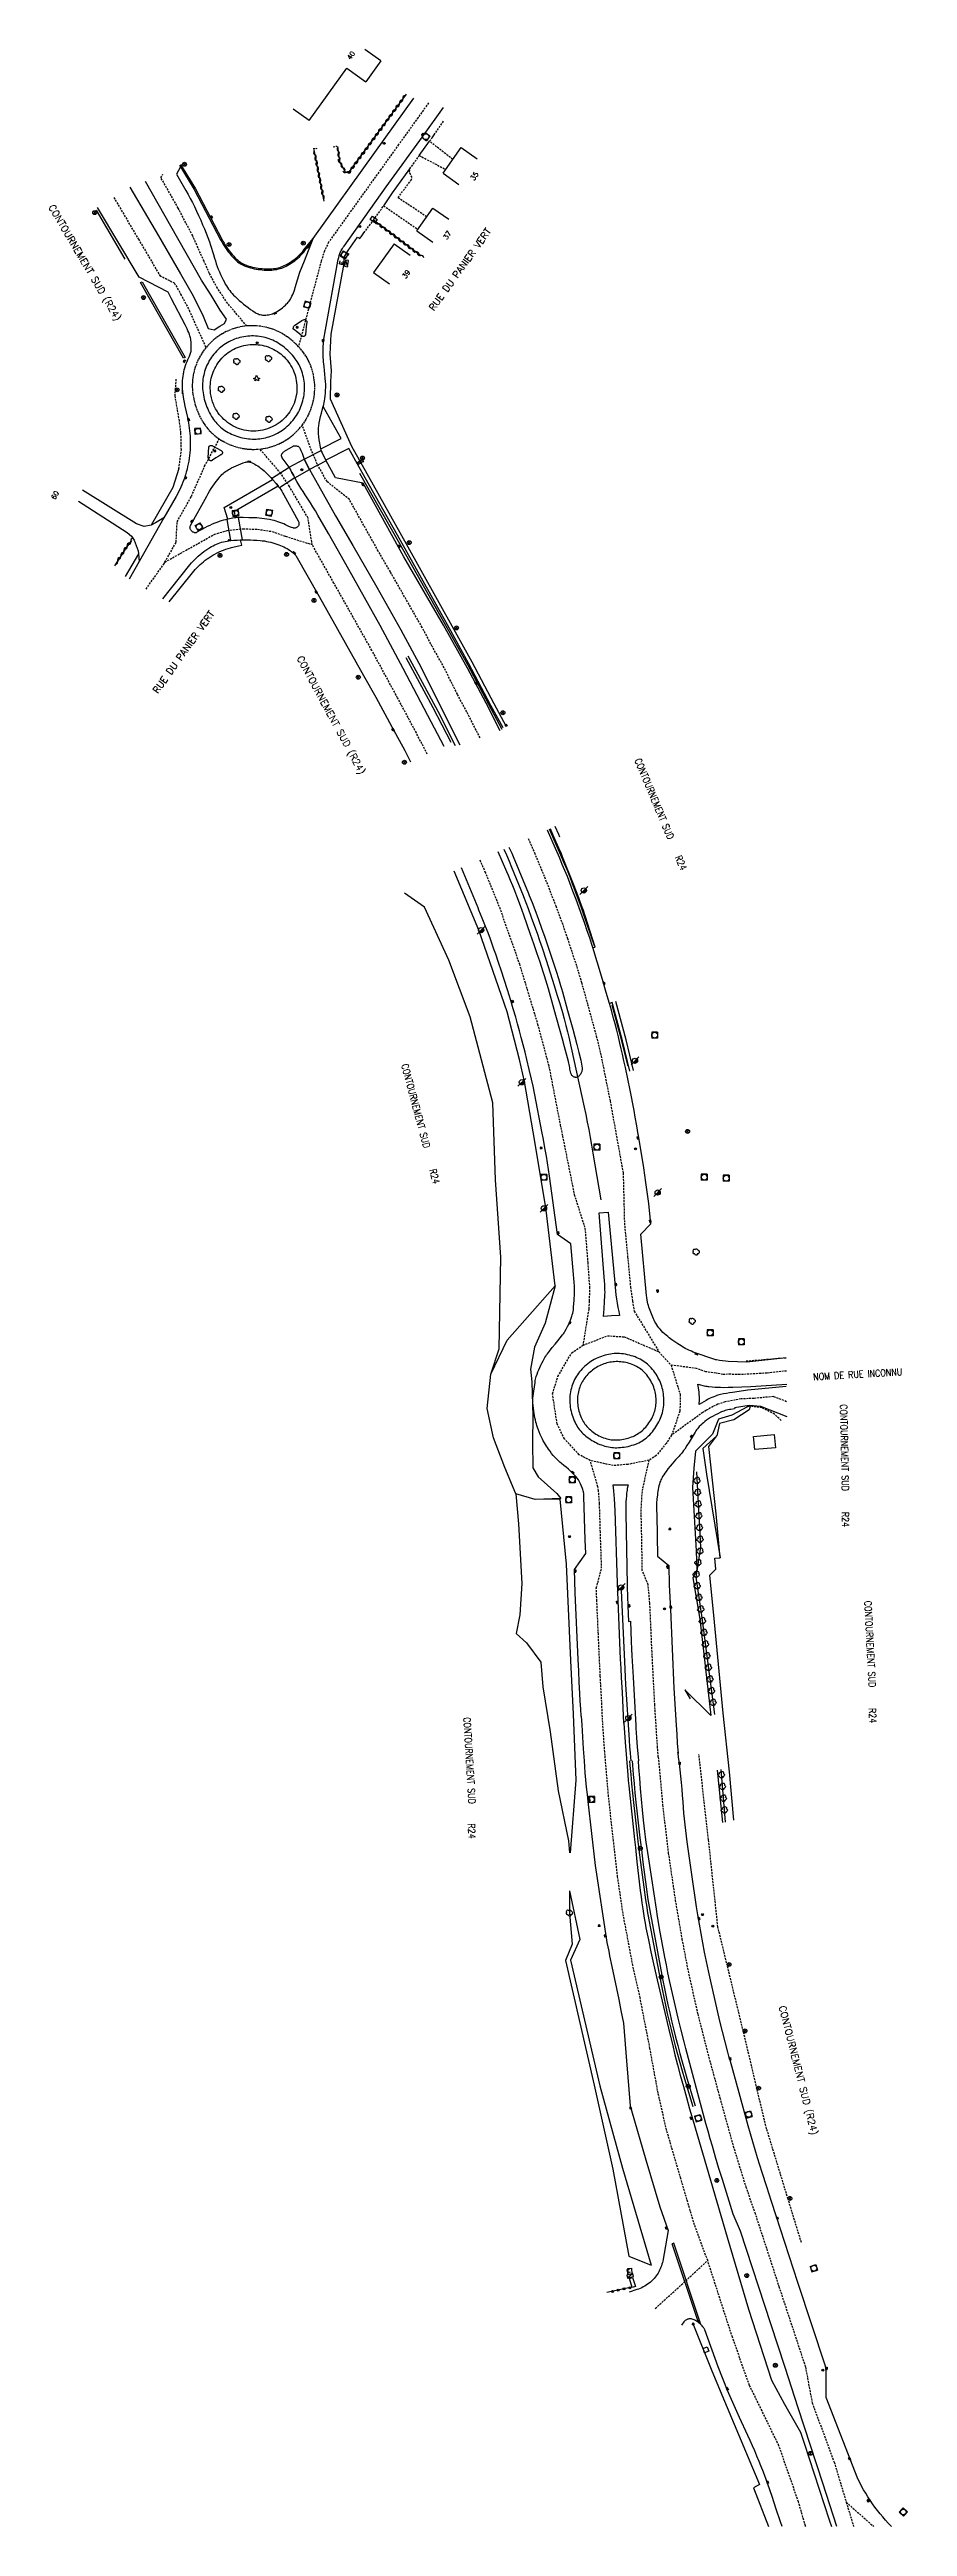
# Model space of a CAD drawing. Header units: millimetres. Extents: x 145512 to 146000, y 142000 to 142988.
# Drawn here: x 145546 to 145765, y 142000 to 142632 of the extents above; entities that cross this region are included whole.
import ezdxf
from ezdxf.enums import TextEntityAlignment as Align

# ---------------------------------------------------------------- set-up
doc = ezdxf.new("R2010")
doc.units = ezdxf.units.MM
doc.linetypes.add('DASHED', pattern=[0.75, 0.5, -0.25])
doc.layers.get('0').update_dxf_attribs({"linetype": 'CONTINUOUS'})
for name, color, linetype in [('w0001', 6, 'DASHED'), ('w0003', 5, 'CONTINUOUS'), ('w0006', 2, 'CONTINUOUS'), ('w0008', 7, 'CONTINUOUS'), ('W0010', 4, 'CONTINUOUS'), ('w0011', 4, 'CONTINUOUS'), ('w0012', 4, 'CONTINUOUS'), ('w0014', 7, 'CONTINUOUS'), ('W0015', 2, 'CONTINUOUS'), ('W0017', 7, 'CONTINUOUS'), ('W0020', 2, 'CONTINUOUS'), ('W0101', 7, 'CONTINUOUS'), ('w0103', 1, 'CONTINUOUS'), ('w0112', 1, 'DASHED'), ('w0210', 2, 'CONTINUOUS'), ('w0211', 2, 'CONTINUOUS'), ('w0212', 2, 'CONTINUOUS'), ('w0213', 2, 'CONTINUOUS'), ('w0300', 7, 'CONTINUOUS'), ('w0302', 3, 'CONTINUOUS'), ('w0303', 7, 'CONTINUOUS'), ('w0310', 3, 'CONTINUOUS'), ('w0312', 3, 'CONTINUOUS'), ('w0322', 7, 'CONTINUOUS'), ('w0400', 7, 'CONTINUOUS'), ('w0412', 7, 'CONTINUOUS'), ('w0420', 7, 'CONTINUOUS'), ('W0421', 7, 'CONTINUOUS'), ('w0430', 7, 'CONTINUOUS'), ('w0431', 7, 'CONTINUOUS'), ('W0433', 7, 'CONTINUOUS'), ('w0469', 7, 'CONTINUOUS'), ('w0470', 7, 'CONTINUOUS'), ('W0850', 7, 'CONTINUOUS'), ('w0851', 7, 'CONTINUOUS'), ('W0856', 7, 'CONTINUOUS'), ('w0989', 7, 'CONTINUOUS'), ('w0990', 7, 'CONTINUOUS'), ('W0991', 7, 'CONTINUOUS'), ('w1336', 3, 'CONTINUOUS'), ('w1471', 7, 'CONTINUOUS')]:
    doc.layers.add(name, color=color, linetype=linetype)
doc.styles.get("Standard").update_dxf_attribs({"font": 'romans.shx', "width": 0.85})

msp = doc.modelspace()

# ---------------------------------------------------------------- texts
at = {"layer": 'w0989'}
for s, rotation, p in [('CONTOURNEMENT SUD (R24)', 300.56642, (145546.65, 142591.9)), ('RUE DU PANIER VERT', 54.25709, (145643.59, 142565.34)), ('RUE DU PANIER VERT', 54.5444, (145573.12, 142467.73)), ('CONTOURNEMENT SUD (R24)', 298.44375, (145610.01, 142476.83)), ('CONTOURNEMENT SUD (R24)', 284.24932, (145733.13, 142132.76))]:
    msp.add_text(s, height=1.75, rotation=rotation, dxfattribs=at).set_placement(p, align=Align.MIDDLE_LEFT)
at = {"layer": 'w0989', "width": 0.85}
for s, rotation, p in [('CONTOURNEMENT SUD', 292.76263, (145696.25, 142450.76)), ('CONTOURNEMENT SUD', 284.94791, (145636.82, 142372.93)), ('NOM DE RUE INCONNU', 3.27631, (145741.04, 142293.15)), ('CONTOURNEMENT SUD', 271.2661, (145748.79, 142286.17)), ('CONTOURNEMENT SUD', 272.98583, (145754.98, 142236.07)), ('CONTOURNEMENT SUD', 273.47112, (145652.71, 142206.35))]:
    msp.add_text(s, height=1.75, rotation=rotation, dxfattribs=at).set_placement(p, align=Align.MIDDLE_LEFT)
at = {"layer": 'w0990', "width": 0.85}
for rotation, p in [(292.76263, (145706.58, 142426.03)), (284.94791, (145643.96, 142346.17)), (271.2661, (145749.24, 142258.74)), (272.98583, (145756.11, 142208.71)), (273.47112, (145653.84, 142179.28))]:
    msp.add_text('R24', height=1.75, rotation=rotation, dxfattribs=at).set_placement(p, align=Align.MIDDLE_LEFT)
at = {"layer": 'W0991'}
for s, rotation, p in [('40', 54.57928, (145623.12, 142630.14)), ('35', 54.54376, (145654.64, 142599.34)), ('37', 54.77481, (145647.69, 142584.28)), ('39', 54.3884, (145637.22, 142574.35)), ('60', 60.58559, (145547.63, 142517.97))]:
    msp.add_text(s, height=1.25, rotation=rotation, dxfattribs=at).set_placement(p, align=Align.MIDDLE_CENTER)

# ---------------------------------------------------------------- blocks, each defined once
blk = doc.blocks.new('T856')
for p, q in [((-0.125, 0), (0.125, 0)), ((0, 0.125), (0, -0.125))]:
    blk.add_line(p, q)
blk.add_ellipse((0, 0), major_axis=(-0.177, 0.177), ratio=1, start_param=3.9269908, end_param=10.2101761)
blk = doc.blocks.new('T469')
at = {"color": 0, "linetype": 'Continuous', "flags": 128}
for points in [[(-0.35, 0.35), (0.35, -0.35)], [(-0.35, -0.35), (0.35, 0.35)]]:
    blk.add_lwpolyline(points, dxfattribs=at)
at = {"color": 0, "linetype": 'Continuous'}
blk.add_circle((0, 0), 0.5, dxfattribs=at)
blk = doc.blocks.new('T400')
for p, q in [((-0.15, 0.3), (0.15, 0.3)), ((-0.15, -0.25), (-0.15, 0.3)), ((-0.15, 0.15), (0.15, 0.15)), ((-0.15, 0), (0.15, 0)), ((0.15, 0.3), (0.15, -0.25)), ((-0.15, -0.15), (0.15, -0.15)), ((-0.15, -0.25), (-0.15, -0.3)), ((-0.15, -0.3), (0.15, -0.3)), ((0.15, -0.3), (0.15, -0.25))]:
    blk.add_line(p, q)
blk = doc.blocks.new('T420')
for p, q in [((0.75, 0.75), (-0.75, 0.75)), ((-0.75, 0.75), (-0.75, -0.75)), ((0.75, 0.75), (0.75, -0.75)), ((0.75, -0.75), (-0.75, -0.75))]:
    blk.add_line(p, q)
blk.add_ellipse((0, 0), major_axis=(-0.53, 0.53), ratio=1, start_param=3.926991, end_param=10.210176)
blk = doc.blocks.new('T300')
for p, q in [((-0.8, 0.51), (-0.86, 0.34)), ((-0.86, 0.34), (-0.86, 0.17)), ((-0.86, 0.17), (-0.74, 0.06)), ((-0.69, 0.63), (-0.8, 0.51)), ((-0.8, -0.06), (-0.74, 0.06)), ((-0.74, 0.06), (-0.69, 0.11)), ((-0.57, 0.69), (-0.69, 0.63)), ((-0.46, 0.69), (-0.57, 0.69)), ((-0.29, 0.63), (-0.46, 0.69)), ((-0.29, 0.63), (-0.17, 0.74)), ((-0.23, 0.57), (-0.29, 0.63)), ((-0.17, 0.74), (-0.06, 0.8)), ((-0.06, 0.8), (0.06, 0.8)), ((0.06, 0.8), (0.23, 0.74)), ((0.23, 0.74), (0.34, 0.63)), ((0.34, 0.63), (0.4, 0.51)), ((0.46, 0.46), (0.34, 0.46)), ((0.4, 0.51), (0.4, 0.46)), ((0.57, 0.4), (0.46, 0.46)), ((0.57, 0.4), (0.69, 0.29)), ((0.69, 0.29), (0.74, 0.17)), ((0.74, 0.06), (0.69, -0.17)), ((0.74, 0.17), (0.74, 0.06)), ((-0.8, -0.17), (-0.8, -0.06)), ((-0.8, -0.23), (-0.8, -0.17)), ((-0.74, -0.34), (-0.8, -0.23)), ((-0.69, -0.4), (-0.74, -0.34)), ((-0.51, -0.46), (-0.69, -0.4)), ((-0.4, -0.46), (-0.51, -0.46)), ((-0.4, -0.46), (-0.34, -0.46)), ((-0.34, -0.46), (-0.34, -0.4)), ((-0.34, -0.51), (-0.34, -0.46)), ((-0.29, -0.63), (-0.34, -0.51)), ((-0.17, -0.74), (-0.29, -0.63)), ((-0.06, -0.8), (-0.17, -0.74)), ((0.06, -0.8), (-0.06, -0.8)), ((0.17, -0.74), (0.06, -0.8)), ((0.23, -0.69), (0.17, -0.74)), ((0.29, -0.46), (0.23, -0.46)), ((0.29, -0.63), (0.23, -0.69)), ((0.46, -0.4), (0.29, -0.46)), ((0.34, -0.51), (0.29, -0.63)), ((0.34, -0.51), (0.34, -0.46)), ((0.57, -0.34), (0.46, -0.4)), ((0.63, -0.29), (0.57, -0.34)), ((0.69, -0.17), (0.63, -0.29))]:
    blk.add_line(p, q)
blk = doc.blocks.new('T303')
for p, q in [((-0.77, 0), (-0.28, 0.21)), ((-0.28, -0.21), (-0.77, 0)), ((-0.28, 0.21), (0, 0.83)), ((0, 0.83), (0.28, 0.21)), ((0.28, 0.21), (0.83, 0)), ((0.83, 0), (0.28, -0.21)), ((-0.49, -0.63), (-0.28, -0.21)), ((0, -0.35), (-0.49, -0.63)), ((0.56, -0.63), (0, -0.35)), ((0.28, -0.21), (0.56, -0.63))]:
    blk.add_line(p, q)
blk = doc.blocks.new('t412')
for p, q in [((-0.3, 1.2), (0.3, 1.2)), ((-0.3, 1.2), (-0.3, 0.6)), ((-0.3, 0.6), (0.3, 0.6)), ((-0.3, 0.3), (0.3, 0.3)), ((-0.3, -0.3), (-0.3, 0.3)), ((0, 0.9), (0.3, 0.9)), ((0.3, 0.9), (0.3, 0.6)), ((0.3, 0.3), (0.3, -0.3)), ((0.3, -0.3), (-0.3, -0.3))]:
    blk.add_line(p, q)
blk.add_ellipse((0, 0), major_axis=(0.212, 0.212), ratio=1, start_param=5.497787, end_param=11.780972)
blk = doc.blocks.new('t430')
at = {"flags": 128}
for points in [[(0.8, 0.8), (-0.8, 0.8)], [(-0.8, 0.8), (-0.8, 0)], [(0.8, 0.8), (-0.8, 0)], [(-0.8, 0), (0.8, 0)], [(-0.4, 2.1), (0.4, 2.1)], [(-0.4, 2.1), (-0.4, 1.3)], [(-0.4, 1.7), (0, 1.7)], [(-0.4, 1.3), (0.4, 1.3)], [(0.8, 0), (0.8, 0.8)]]:
    blk.add_lwpolyline(points, dxfattribs=at)
blk = doc.blocks.new('T1471')
at = {"color": 0, "linetype": 'Continuous', "flags": 128}
blk.add_lwpolyline([(-0.75, -0.5), (-0.75, 0.5), (0.75, 0.5), (0.75, -0.5), (-0.75, -0.5)], dxfattribs=at)
blk = doc.blocks.new('T851')
for p, q in [((-0.25, -0.15), (0, 0.32)), ((0, 0.32), (0.25, -0.15)), ((-0.25, -0.15), (0.25, -0.15))]:
    blk.add_line(p, q)
for major_axis in [(-0.106, 0.106), (-0.0354, 0.0354), (-0.0236, 0.0236)]:
    blk.add_ellipse((0, 0), major_axis=major_axis, ratio=1, start_param=3.926991, end_param=10.210176)
blk = doc.blocks.new('T850')
for p, q in [((-0.25, -0.15), (0, 0.32)), ((0, 0.32), (0.25, -0.15)), ((-0.25, -0.15), (0.25, -0.15))]:
    blk.add_line(p, q)
for major_axis in [(-0.106, 0.106), (-0.0354, 0.0354), (-0.0236, 0.0236)]:
    blk.add_ellipse((0, 0), major_axis=major_axis, ratio=1, start_param=3.926991, end_param=10.210176)
blk = doc.blocks.new('t310o')
at = {"color": 0, "linetype": 'Continuous'}
for centre, start, end in [((-0.5, 0.38), 216.8699, 323.1304), ((0.5, -0.37), 36.8699, 143.1303)]:
    blk.add_arc(centre, 0.625, start, end, dxfattribs=at)
blk = doc.blocks.new('t322o')
at = {"color": 0, "linetype": 'Continuous'}
for radius in [0.25, 0.15]:
    blk.add_circle((0, 0), radius, dxfattribs=at)
blk = doc.blocks.new('T470')
for p, q in [((-1.000002, -1.000002), (1.000002, 1.000002)), ((0, 0), (0.666668, 0)), ((0, 0), (0, -0.666668)), ((0.166667, 0.166667), (0.500001, 0.166667)), ((0.166667, 0.166667), (0.166667, -0.666668)), ((0.333334, 0.333334), (0.500001, 0.333334)), ((0.333334, 0.333334), (0.333334, -0.500001)), ((0.500001, 0.333334), (0.500001, -0.333334)), ((-0.333334, -0.333334), (0.500001, -0.333334)), ((-0.333334, -0.333334), (-0.333334, -0.500001)), ((-0.333334, -0.500001), (0.333334, -0.500001)), ((-0.166667, -0.166667), (0.666668, -0.166667)), ((-0.166667, -0.166667), (-0.166667, -0.666668))]:
    blk.add_line(p, q)
blk.add_ellipse((0, 0), major_axis=(0.471405, 0.471405), ratio=1, start_param=5.4977871438, end_param=11.780972451)
blk = doc.blocks.new('t302o')
for p, q in [((-0.8, 0.51), (-0.86, 0.34)), ((-0.86, 0.34), (-0.86, 0.17)), ((-0.86, 0.17), (-0.74, 0.06)), ((-0.69, 0.63), (-0.8, 0.51)), ((-0.8, -0.06), (-0.74, 0.06)), ((-0.74, 0.06), (-0.69, 0.11)), ((-0.57, 0.69), (-0.69, 0.63)), ((-0.46, 0.69), (-0.57, 0.69)), ((-0.29, 0.63), (-0.46, 0.69)), ((-0.29, 0.63), (-0.17, 0.74)), ((-0.23, 0.57), (-0.29, 0.63)), ((-0.17, 0.74), (-0.06, 0.8)), ((-0.06, 0.8), (0.06, 0.8)), ((0.06, 0.8), (0.23, 0.74)), ((0.23, 0.74), (0.34, 0.63)), ((0.34, 0.63), (0.4, 0.51)), ((0.46, 0.46), (0.34, 0.46)), ((0.4, 0.51), (0.4, 0.46)), ((0.57, 0.4), (0.46, 0.46)), ((0.57, 0.4), (0.69, 0.29)), ((0.69, 0.29), (0.74, 0.17)), ((0.74, 0.06), (0.69, -0.17)), ((0.74, 0.17), (0.74, 0.06)), ((-0.8, -0.17), (-0.8, -0.06)), ((-0.8, -0.23), (-0.8, -0.17)), ((-0.74, -0.34), (-0.8, -0.23)), ((-0.69, -0.4), (-0.74, -0.34)), ((-0.51, -0.46), (-0.69, -0.4)), ((-0.4, -0.46), (-0.51, -0.46)), ((-0.4, -0.46), (-0.34, -0.46)), ((-0.34, -0.46), (-0.34, -0.4)), ((-0.34, -0.51), (-0.34, -0.46)), ((-0.29, -0.63), (-0.34, -0.51)), ((-0.17, -0.74), (-0.29, -0.63)), ((-0.06, -0.8), (-0.17, -0.74)), ((0.06, -0.8), (-0.06, -0.8)), ((0.17, -0.74), (0.06, -0.8)), ((0.23, -0.69), (0.17, -0.74)), ((0.29, -0.46), (0.23, -0.46)), ((0.29, -0.63), (0.23, -0.69)), ((0.46, -0.4), (0.29, -0.46)), ((0.34, -0.51), (0.29, -0.63)), ((0.34, -0.51), (0.34, -0.46)), ((0.57, -0.34), (0.46, -0.4)), ((0.63, -0.29), (0.57, -0.34)), ((0.69, -0.17), (0.63, -0.29))]:
    blk.add_line(p, q)

# ---------------------------------------------------------------- linework, layer by layer
at = {"layer": 'w0001'}
for points in [[(145642.92, 142618.02), (145640.25, 142614.3), (145635.29, 142607.39), (145630.68, 142600.99), (145617.42, 142582.5), (145616.39, 142580.26), (145615.54, 142577.71), (145609.74, 142555.86)], [(145596.54, 142561.15), (145591.66, 142566.92), (145589.05, 142570.8), (145587.02, 142574.56), (145585.65, 142577.65), (145582.75, 142584.13), (145579.08, 142591.17), (145574.67, 142598.91), (145575.17, 142599.87)], [(145562.61, 142593.94), (145568.9, 142583.28), (145574.37, 142574.02), (145578.06, 142572.1), (145579.68, 142569.29), (145581.86, 142565.13), (145586.13, 142555.6)], [(145656.08, 142456.09), (145652.66, 142462.73), (145650.28, 142467.22), (145646.92, 142473.97), (145643.85, 142479.43), (145641.29, 142484.27), (145633.18, 142498.44), (145630.1, 142503.74), (145622.72, 142516.89), (145617.02, 142521.44), (145614.54, 142525.9), (145613.09, 142529.34), (145610.71, 142535.88)], [(145570.86, 142494.06), (145575.38, 142500.41), (145575.67, 142500.93), (145578.53, 142505.99), (145578.79, 142511.22), (145582.43, 142517.69), (145585.81, 142525.38), (145589.53, 142532.33)], [(145642.6, 142451.95), (145639.82, 142457.35), (145635.01, 142466.35), (145628.48, 142478.4), (145618.79, 142495.57), (145613.22, 142505.39), (145612.18, 142512.17), (145607.43, 142520.22), (145605.24, 142523.57), (145599.87, 142529.75)], [(145575.67, 142500.93), (145588.28, 142508.02), (145591.59, 142508.98), (145595.58, 142509.43), (145599.33, 142509.31), (145603.03, 142508.74), (145606.44, 142507.51), (145613.22, 142505.39)], [(145668.36, 142430.43), (145669.91, 142426.83), (145672.51, 142420.64), (145675.37, 142413.25), (145676.99, 142408.96), (145678.35, 142404.95), (145680.72, 142397.78), (145681.95, 142393.7), (145683.49, 142388.15), (145685.72, 142380.04), (145686.93, 142375.03), (145689.25, 142363.42), (145692.57, 142345.06), (145692.89, 142332.32), (145693.7, 142323.79), (145694.45, 142315.99), (145694.94, 142312.5), (145695.39, 142309.89), (145701.71, 142299.54)], [(145656, 142424.98), (145657.32, 142421.98), (145661, 142412.91), (145666.09, 142398.45), (145670.75, 142383.09), (145673.62, 142372.32), (145676.51, 142357.44), (145680.1, 142339.64), (145682.83, 142331.01), (145683.54, 142322.32), (145683.98, 142316.01), (145683.91, 142312.51), (145683.78, 142310.43), (145682.3, 142301.19)], [(145734.25, 142294.65), (145729.23, 142294.12), (145722.36, 142293.73), (145719.97, 142293.81), (145718.08, 142293.79), (145716.26, 142294.07), (145713.69, 142294.46), (145711.29, 142295.3), (145704.79, 142296.14)], [(145734.27, 142286.82), (145730.9, 142288.14), (145726, 142287.66), (145722.65, 142287.52), (145718.55, 142286.79), (145716.72, 142286.17), (145715.52, 142285.61), (145713.76, 142284.62), (145712.9, 142284.09), (145704.91, 142278.3)], [(145687.3, 142205.74), (145687.13, 142209.59), (145686.73, 142216.84), (145686.24, 142227.51), (145685.85, 142236.02), (145685.72, 142239.31), (145687.07, 142244.33), (145686.76, 142253.59), (145686.53, 142260.86), (145686.29, 142264.12), (145686.11, 142265.13), (145684.18, 142271.83)], [(145701.53, 142196.18), (145701.34, 142198.64), (145700.64, 142209.41), (145699.93, 142223.03), (145699.37, 142235.48), (145698.95, 142240.13), (145697.45, 142243.78), (145697.3, 142252.85), (145697.18, 142258.1), (145697.2, 142259.62), (145697.35, 142262.65), (145697.62, 142264.82), (145699.2, 142271.89)], [(145739.06, 142000), (145739.07, 142000.16), (145737.3, 142006.25), (145732.3, 142020.59), (145727.99, 142029.47), (145724.8, 142035.97), (145720.43, 142048.26), (145714.13, 142067.8), (145710.53, 142077.65), (145707.26, 142088.76), (145703.66, 142101.05), (145701.49, 142110.47), (145699.4, 142121.92), (145696.89, 142134.83), (145695.04, 142143.07), (145692.53, 142156.34), (145691.16, 142165.71), (145690.09, 142174.91), (145688.85, 142186.18), (145687.86, 142197.57), (145687.3, 142205.74)], [(145701.53, 142196.18), (145702.63, 142184.03), (145704.08, 142171.72), (145705.87, 142159.66), (145707.55, 142149.76), (145709.3, 142140.78), (145711.59, 142130.72), (145714.22, 142120.37), (145717.23, 142109.34), (145720.65, 142096.98), (145723.84, 142086.62), (145726.16, 142080.03), (145732.31, 142061.18), (145739.05, 142040.73), (145740.78, 142031.54), (145746.4, 142016.41), (145749.49, 142006.16), (145751.34, 142000)], [(145700.77, 142055.56), (145714.13, 142067.8)], [(145749.49, 142006.16), (145756.47, 142000)], [(145739.15, 142000), (145739.07, 142000.16)]]:
    msp.add_lwpolyline(points, dxfattribs=at)
for points in [[(145589.99, 142532.03), (145590.51, 142531.73), (145591.03, 142531.45), (145591.56, 142531.19), (145592.1, 142530.95), (145592.65, 142530.72), (145593.21, 142530.52), (145593.78, 142530.34), (145594.35, 142530.19), (145594.92, 142530.05), (145595.5, 142529.93), (145596.09, 142529.84), (145596.68, 142529.76), (145597.27, 142529.71), (145597.86, 142529.68), (145598.45, 142529.67), (145599.03, 142529.69), (145599.87, 142529.75), (145600.19, 142529.78), (145600.76, 142529.86), (145601.33, 142529.96), (145601.9, 142530.08), (145602.46, 142530.23), (145603.02, 142530.4), (145603.57, 142530.58), (145604.11, 142530.79), (145604.65, 142531.02), (145605.17, 142531.27), (145605.68, 142531.54), (145606.19, 142531.82), (145606.68, 142532.13), (145607.19, 142532.47), (145607.69, 142532.84), (145608.17, 142533.22), (145608.63, 142533.62), (145609.08, 142534.04), (145609.51, 142534.48), (145609.93, 142534.93), (145610.33, 142535.4), (145610.71, 142535.88), (145611.07, 142536.38), (145611.41, 142536.89), (145611.73, 142537.41), (145612.03, 142537.95), (145612.31, 142538.49), (145612.57, 142539.05), (145612.8, 142539.62), (145613.02, 142540.19), (145613.21, 142540.77), (145613.38, 142541.36), (145613.52, 142541.96), (145613.65, 142542.56), (145613.74, 142543.16), (145613.82, 142543.77), (145613.87, 142544.38), (145613.9, 142544.99), (145613.9, 142545.61), (145613.88, 142546.22), (145613.84, 142546.83), (145613.77, 142547.44), (145613.68, 142548.04), (145613.57, 142548.65), (145613.43, 142549.24), (145613.27, 142549.83), (145613.08, 142550.42), (145612.89, 142550.95), (145612.68, 142551.47), (145612.45, 142551.98), (145612.2, 142552.49), (145611.92, 142552.98), (145611.63, 142553.46), (145611.32, 142553.93), (145610.99, 142554.38), (145610.59, 142554.89), (145610.17, 142555.38), (145609.74, 142555.86), (145609.29, 142556.33), (145608.83, 142556.78), (145608.35, 142557.21), (145607.86, 142557.63), (145607.35, 142558.04), (145606.87, 142558.39), (145606.36, 142558.73), (145605.85, 142559.05), (145605.32, 142559.35), (145604.78, 142559.63), (145604.24, 142559.89), (145603.68, 142560.13), (145603.11, 142560.34), (145602.53, 142560.53), (145601.95, 142560.7), (145601.36, 142560.84), (145600.77, 142560.96), (145600.17, 142561.06), (145599.57, 142561.13), (145598.97, 142561.18), (145598.36, 142561.21), (145597.75, 142561.21), (145597.15, 142561.19), (145596.54, 142561.15), (145595.94, 142561.08), (145595.34, 142560.99), (145594.75, 142560.87), (145594.16, 142560.73), (145593.58, 142560.57), (145593, 142560.38), (145592.43, 142560.17), (145591.87, 142559.94), (145591.32, 142559.69), (145590.78, 142559.42), (145590.25, 142559.12), (145589.73, 142558.81), (145589.23, 142558.47), (145588.74, 142558.11), (145588.26, 142557.74), (145587.8, 142557.35), (145587.36, 142556.94), (145586.93, 142556.51), (145586.52, 142556.06), (145586.13, 142555.6), (145585.75, 142555.13), (145585.4, 142554.64), (145585.06, 142554.13), (145584.75, 142553.62), (145584.45, 142553.09), (145584.18, 142552.55), (145583.92, 142552), (145583.69, 142551.44), (145583.49, 142550.87), (145583.3, 142550.29), (145583.14, 142549.71), (145583, 142549.12), (145582.89, 142548.53), (145582.79, 142547.93), (145582.73, 142547.33), (145582.68, 142546.72), (145582.66, 142546.12), (145582.66, 142545.51), (145582.69, 142544.91), (145582.74, 142544.3), (145582.82, 142543.71), (145582.92, 142543.09), (145583.04, 142542.48), (145583.18, 142541.87), (145583.34, 142541.27), (145583.52, 142540.67), (145583.72, 142540.08), (145583.94, 142539.5), (145584.18, 142538.92), (145584.44, 142538.35), (145584.72, 142537.8), (145585.01, 142537.25), (145585.33, 142536.7), (145585.63, 142536.24), (145585.94, 142535.78), (145586.28, 142535.34), (145586.63, 142534.9), (145587, 142534.49), (145587.38, 142534.09), (145587.78, 142533.7), (145588.2, 142533.33), (145588.63, 142532.98), (145589.07, 142532.64), (145589.53, 142532.33)], [(145699.2, 142271.89), (145693.76, 142270.83), (145690.05, 142270.52), (145684.18, 142271.83), (145681.34, 142273.31), (145677.57, 142277.36), (145675.74, 142281.15), (145674.55, 142288.83), (145675.92, 142293.26), (145679.44, 142299.32), (145682.3, 142301.19), (145688.55, 142303.62), (145692.85, 142303.37), (145701.71, 142299.54), (145704.79, 142296.14), (145707.12, 142288.67), (145707.05, 142284.37), (145704.91, 142278.3), (145703.54, 142276.18), (145701, 142273.08)]]:
    msp.add_lwpolyline(points, close=True, dxfattribs=at)
at = {"layer": 'w0003'}
for points in [[(145579.37, 142602.18), (145583.15, 142595.94), (145589.89, 142583.11), (145590.17, 142582.58), (145590.48, 142582.06), (145590.79, 142581.55), (145591.12, 142581.05), (145591.47, 142580.56), (145591.83, 142580.07), (145592.2, 142579.6), (145592.58, 142579.14), (145592.98, 142578.69), (145593.4, 142578.25), (145593.66, 142577.99), (145593.93, 142577.74), (145594.22, 142577.5), (145594.52, 142577.28), (145594.83, 142577.07), (145595.15, 142576.88), (145595.47, 142576.71), (145595.81, 142576.54), (145596.15, 142576.4), (145596.5, 142576.27), (145596.98, 142576.12), (145597.46, 142575.98), (145597.94, 142575.85), (145598.43, 142575.74), (145598.92, 142575.65), (145599.42, 142575.56), (145599.94, 142575.5), (145600.46, 142575.44), (145600.98, 142575.4), (145601.5, 142575.38), (145602.03, 142575.37), (145602.55, 142575.38), (145602.97, 142575.4), (145603.4, 142575.44), (145603.82, 142575.5), (145604.24, 142575.58), (145604.65, 142575.67), (145605.06, 142575.78), (145605.46, 142575.92), (145605.86, 142576.07), (145606.25, 142576.23), (145606.64, 142576.42), (145607.01, 142576.62), (145607.47, 142576.88), (145607.91, 142577.17), (145608.35, 142577.47), (145608.77, 142577.78), (145609.18, 142578.11), (145609.59, 142578.45), (145609.98, 142578.8), (145610.35, 142579.17), (145610.72, 142579.56), (145611.07, 142579.95), (145611.4, 142580.36), (145613.08, 142582.46)], [(145579.65, 142602.35), (145583.43, 142596.1), (145590.17, 142583.26), (145590.46, 142582.74), (145590.75, 142582.23), (145591.07, 142581.73), (145591.39, 142581.23), (145591.73, 142580.75), (145592.08, 142580.27), (145592.45, 142579.8), (145592.83, 142579.35), (145593.22, 142578.91), (145593.63, 142578.47), (145593.88, 142578.22), (145594.15, 142577.98), (145594.42, 142577.76), (145594.71, 142577.55), (145595, 142577.35), (145595.31, 142577.16), (145595.62, 142576.99), (145595.94, 142576.84), (145596.27, 142576.7), (145596.6, 142576.58), (145597.07, 142576.43), (145597.54, 142576.29), (145598.02, 142576.17), (145598.5, 142576.06), (145598.98, 142575.96), (145599.46, 142575.89), (145599.97, 142575.82), (145600.48, 142575.76), (145601, 142575.73), (145601.51, 142575.7), (145602.03, 142575.7), (145602.54, 142575.7), (145602.95, 142575.72), (145603.36, 142575.76), (145603.77, 142575.82), (145604.17, 142575.89), (145604.57, 142575.98), (145604.97, 142576.09), (145605.36, 142576.22), (145605.74, 142576.37), (145606.12, 142576.53), (145606.49, 142576.71), (145606.85, 142576.9), (145607.3, 142577.16), (145607.73, 142577.44), (145608.16, 142577.73), (145608.57, 142578.04), (145608.98, 142578.36), (145609.37, 142578.69), (145609.75, 142579.04), (145610.12, 142579.4), (145610.48, 142579.78), (145610.82, 142580.16), (145611.15, 142580.56), (145613.47, 142583.47)], [(145705.5, 142072.22), (145705.11, 142072.1)], [(145711.78, 142052.02), (145705.11, 142072.1)], [(145712.38, 142051.52), (145705.5, 142072.22)]]:
    msp.add_lwpolyline(points, dxfattribs=at)
msp.add_lwpolyline([(145580.83, 142553.11), (145580.45, 142552.9), (145569.47, 142572.2), (145569.85, 142572.42)], close=True, dxfattribs=at)
at = {"layer": 'w0006'}
msp.add_lwpolyline([(145720.81, 142180.07), (145719.67, 142192.46), (145718.1, 142207.39), (145715.86, 142230.6), (145714.69, 142242.62), (145716.22, 142244.1), (145715.97, 142246.93), (145717.29, 142247.03), (145716.27, 142258.21), (145714.45, 142275.37), (145716.5, 142278.12)], dxfattribs=at)
at = {"layer": 'w0008'}
for points in [[(145579.64, 142601.73), (145578.64, 142599.82), (145580.99, 142595.71), (145581.57, 142594.69), (145582.12, 142593.66), (145582.67, 142592.63), (145583.19, 142591.58), (145583.74, 142590.44), (145584.27, 142589.29), (145584.79, 142588.14), (145585.29, 142586.97), (145585.74, 142585.88), (145586.18, 142584.78), (145586.61, 142583.67), (145587.02, 142582.56), (145587.3, 142581.77), (145587.57, 142580.97), (145587.82, 142580.17), (145588.07, 142579.36), (145588.33, 142578.43), (145588.55, 142577.72), (145588.78, 142577.02), (145589.02, 142576.32), (145589.29, 142575.63), (145589.56, 142574.94), (145589.86, 142574.26), (145590.17, 142573.59), (145590.49, 142572.92), (145590.83, 142572.27), (145591.08, 142571.83), (145591.34, 142571.39), (145591.61, 142570.97), (145591.9, 142570.56), (145592.2, 142570.15), (145592.52, 142569.76), (145592.85, 142569.38), (145593.19, 142569.01), (145593.55, 142568.65), (145594.08, 142568.15), (145594.62, 142567.65), (145595.17, 142567.17), (145595.74, 142566.7), (145596.32, 142566.25), (145596.9, 142565.81), (145597.5, 142565.38), (145598.11, 142564.97), (145598.72, 142564.57), (145598.96, 142564.43), (145599.21, 142564.31), (145599.47, 142564.2), (145599.73, 142564.1), (145600, 142564.03), (145600.27, 142563.97), (145600.55, 142563.93), (145600.82, 142563.9), (145601.1, 142563.9), (145601.44, 142563.91), (145601.78, 142563.94), (145602.11, 142563.99), (145602.44, 142564.06), (145602.77, 142564.15), (145603.09, 142564.26), (145603.41, 142564.39), (145603.71, 142564.53), (145604.13, 142564.75), (145604.53, 142564.99), (145604.92, 142565.24), (145605.31, 142565.51), (145605.68, 142565.8), (145606.04, 142566.1), (145606.39, 142566.42), (145606.72, 142566.75), (145606.94, 142566.98), (145607.14, 142567.22), (145607.34, 142567.48), (145607.52, 142567.74), (145607.68, 142568.01), (145607.84, 142568.29), (145608.05, 142568.72), (145608.26, 142569.16), (145608.45, 142569.6), (145608.62, 142570.05), (145608.78, 142570.5), (145608.93, 142570.96), (145610.09, 142574.87), (145611.28, 142577.79), (145613.47, 142583.47), (145629.22, 142605.38), (145639.14, 142619.2)], [(145661.23, 142457.88), (145657.59, 142464.93), (145652.82, 142473.92), (145646.7, 142484.85), (145636.63, 142502.31), (145626.21, 142521.06), (145619.21, 142522.45), (145616.74, 142526.92), (145616.38, 142527.6), (145616.03, 142528.29), (145615.71, 142528.98), (145615.6, 142529.24), (145615.51, 142529.5), (145615.44, 142529.77), (145615.33, 142530.26), (145615.24, 142530.75), (145615.16, 142531.25), (145615.05, 142532.07), (145614.94, 142532.9), (145614.86, 142533.73), (145614.83, 142534.1), (145614.82, 142534.47), (145614.83, 142534.84), (145614.86, 142535.22), (145614.91, 142535.59), (145615.06, 142536.41), (145615.22, 142537.24), (145615.4, 142538.06), (145615.6, 142538.87), (145615.82, 142539.69), (145616.08, 142540.61), (145616.21, 142541.1), (145616.32, 142541.59), (145616.41, 142542.08), (145616.48, 142542.58), (145616.56, 142543.31), (145616.62, 142544.03), (145616.66, 142544.76), (145616.69, 142545.49), (145616.69, 142545.95), (145616.68, 142546.41), (145616.65, 142546.87), (145616.57, 142547.85), (145616.48, 142548.83), (145616.37, 142549.81), (145616.26, 142550.83), (145616.2, 142551.39), (145616.15, 142551.96), (145616.11, 142552.52), (145616.08, 142553.14), (145616.06, 142553.75), (145616.06, 142554.37), (145616.06, 142555.14), (145616.08, 142555.91), (145616.11, 142556.68), (145616.13, 142557.03), (145616.17, 142557.38), (145616.22, 142557.74), (145616.61, 142560.15), (145619.79, 142577.63), (145619.89, 142578.13), (145620, 142578.62), (145620.13, 142579.11), (145620.21, 142579.37), (145620.3, 142579.64), (145620.4, 142579.89), (145620.51, 142580.13), (145620.63, 142580.37), (145620.76, 142580.6), (145620.96, 142580.92), (145621.16, 142581.23), (145621.37, 142581.53), (145632.14, 142596.61), (145641.36, 142609.41), (145646.7, 142616.85)], [(145566.74, 142596.57), (145574.01, 142584.12), (145579.65, 142574.47), (145582.89, 142568.86), (145585.43, 142563.62), (145586.73, 142560.5), (145588.21, 142560.15), (145589.71, 142561.12), (145590.91, 142561.78), (145591.34, 142562.84), (145589.78, 142565.19), (145587.44, 142569.01), (145585.01, 142572.8), (145583.24, 142575.93), (145577.17, 142586.63), (145570.7, 142598)], [(145580.17, 142543.83), (145580.14, 142545.05), (145580.13, 142545.78), (145580.13, 142546.5), (145580.14, 142546.86), (145580.16, 142547.21), (145580.21, 142547.76), (145580.29, 142548.31), (145580.38, 142548.87), (145580.49, 142549.41), (145580.62, 142549.96), (145580.77, 142550.49), (145580.93, 142551.02), (145581.12, 142551.54), (145581.32, 142552.06), (145581.54, 142552.57), (145581.95, 142553.47), (145582.06, 142553.71), (145582.15, 142553.96), (145582.22, 142554.22), (145582.28, 142554.48), (145582.33, 142554.75), (145582.36, 142555.01), (145582.39, 142555.43), (145582.4, 142555.84), (145582.4, 142556.26), (145582.38, 142556.67), (145582.35, 142557.09), (145582.3, 142557.5), (145582.25, 142557.79), (145582.19, 142558.09), (145582.12, 142558.38), (145582.03, 142558.66), (145581.93, 142558.95), (145581.74, 142559.45), (145581.53, 142559.94), (145581.31, 142560.44), (145581.08, 142560.92), (145580.83, 142561.4), (145577.31, 142568.07), (145576.47, 142569.72), (145569.1, 142573.56), (145558.49, 142591.31)], [(145580.06, 142545.13), (145580.33, 142542.98), (145580.71, 142540.65), (145581.4, 142537.76), (145581.55, 142537.1), (145581.68, 142536.43), (145581.79, 142535.75), (145581.89, 142535.08), (145581.97, 142534.4), (145582.04, 142533.72), (145582.09, 142533.02), (145582.12, 142532.33), (145582.13, 142531.63), (145582.13, 142530.93), (145582.11, 142530.23), (145582.07, 142529.53), (145582.01, 142528.82), (145581.94, 142528.11), (145581.85, 142527.4), (145581.74, 142526.69), (145581.61, 142525.99), (145581.47, 142525.29), (145581.31, 142524.59), (145581.13, 142523.9), (145580.93, 142523.21), (145580.73, 142522.56), (145580.51, 142521.92), (145580.28, 142521.28), (145580.02, 142520.66), (145579.76, 142520.03), (145579.47, 142519.42), (145579.17, 142518.81), (145578.85, 142518.21), (145578.52, 142517.62), (145575.39, 142512.21), (145569.09, 142501.04), (145566.57, 142496.56)], [(145646.92, 142453.87), (145642.77, 142461.84), (145636.48, 142473.81), (145630.6, 142484.77), (145622.57, 142499.01), (145617.38, 142508.2), (145614.67, 142512.93), (145614.06, 142513.97), (145613.43, 142515.01), (145612.79, 142516.04), (145612.14, 142517.06), (145611.47, 142518.07), (145610.91, 142518.92), (145610.36, 142519.77), (145609.84, 142520.64), (145609.32, 142521.51), (145608.82, 142522.39), (145608.44, 142523.08), (145608.08, 142523.78), (145607.73, 142524.49), (145607.61, 142524.7), (145607.49, 142524.91), (145607.35, 142525.11), (145605.62, 142527.49), (145605.55, 142527.6), (145605.5, 142527.72), (145605.46, 142527.84), (145605.44, 142527.97), (145605.44, 142528.11), (145605.45, 142528.26), (145605.48, 142528.4), (145605.52, 142528.54), (145605.57, 142528.64), (145605.64, 142528.74), (145605.71, 142528.82), (145605.86, 142528.95), (145606.02, 142529.07), (145606.18, 142529.18), (145608.38, 142530.49), (145608.49, 142530.55), (145608.61, 142530.59), (145608.74, 142530.61), (145608.86, 142530.61), (145609.06, 142530.6), (145609.25, 142530.56), (145609.43, 142530.51), (145609.62, 142530.45), (145609.71, 142530.4), (145609.79, 142530.35), (145609.87, 142530.28), (145609.93, 142530.2), (145609.99, 142530.12), (145610.19, 142529.77), (145610.37, 142529.41), (145610.53, 142529.04), (145610.67, 142528.67), (145611.19, 142527.17), (145612.52, 142524.54), (145614.83, 142520.43), (145619.22, 142512.71), (145623.57, 142505.17), (145629.72, 142494.57), (145635.88, 142483.69), (145641.01, 142474.02), (145647.73, 142460.52), (145650.93, 142454.3)], [(145575.14, 142491.56), (145581.66, 142499.77), (145582.05, 142500.25), (145582.45, 142500.71), (145582.87, 142501.17), (145583.29, 142501.61), (145583.74, 142502.03), (145584.19, 142502.45), (145584.65, 142502.85), (145585.13, 142503.24), (145585.62, 142503.61), (145586.12, 142503.97), (145586.63, 142504.31), (145587.14, 142504.64), (145587.55, 142504.88), (145587.96, 142505.11), (145588.38, 142505.31), (145588.81, 142505.5), (145589.25, 142505.68), (145589.69, 142505.83), (145590.14, 142505.97), (145590.59, 142506.1), (145591.05, 142506.2), (145591.51, 142506.29), (145591.98, 142506.36), (145592.44, 142506.41), (145593.28, 142506.48), (145594.11, 142506.53), (145594.95, 142506.57), (145595.79, 142506.59), (145596.62, 142506.59), (145597.46, 142506.58), (145598.29, 142506.55), (145599.13, 142506.5), (145599.96, 142506.44), (145600.51, 142506.38), (145601.05, 142506.31), (145601.59, 142506.22), (145602.12, 142506.11), (145602.66, 142505.99), (145603.19, 142505.85), (145603.71, 142505.7), (145604.23, 142505.53), (145604.74, 142505.35), (145605.17, 142505.18), (145605.6, 142504.99), (145606.02, 142504.8), (145606.43, 142504.59), (145606.83, 142504.37), (145607.14, 142504.19), (145607.43, 142504.01), (145607.72, 142503.81), (145608, 142503.59), (145608.27, 142503.37), (145609.07, 142502.59)], [(145609.07, 142502.59), (145615.01, 142492.13), (145626.35, 142472.02), (145629.48, 142466.51), (145633.53, 142458.88), (145636.86, 142452.87), (145638.29, 142450.03)], [(145663.44, 142428.26), (145664.14, 142426.7), (145664.32, 142426.29), (145664.5, 142425.87), (145668.42, 142416.39), (145668.63, 142415.89), (145669.32, 142414.11), (145670, 142412.32), (145670.94, 142409.81), (145671.86, 142407.29), (145672.5, 142405.52), (145673.12, 142403.74), (145673.73, 142401.96), (145674.33, 142400.17), (145674.92, 142398.37), (145675.49, 142396.57), (145676.06, 142394.76), (145676.6, 142392.95), (145676.84, 142392.15), (145677.07, 142391.34), (145678.38, 142386.6), (145679.69, 142381.86), (145680.22, 142379.88), (145680.74, 142377.89), (145681.24, 142375.9), (145681.73, 142373.91), (145681.84, 142373.4), (145681.94, 142372.88), (145682.02, 142372.36), (145682.09, 142371.84), (145682.1, 142371.68), (145682.1, 142371.52), (145682.08, 142371.36), (145682.05, 142371.2), (145682, 142371.04), (145681.93, 142370.84), (145681.84, 142370.65), (145681.74, 142370.47), (145681.63, 142370.29), (145681.51, 142370.12), (145681.39, 142369.98), (145681.26, 142369.86), (145681.12, 142369.75), (145680.97, 142369.65), (145680.84, 142369.6), (145680.72, 142369.56), (145680.59, 142369.53), (145680.45, 142369.53), (145680.32, 142369.54), (145680.19, 142369.57), (145680.06, 142369.61), (145679.94, 142369.66), (145679.83, 142369.73), (145679.72, 142369.81), (145679.61, 142369.92), (145679.51, 142370.04), (145679.43, 142370.16), (145679.35, 142370.29), (145679.29, 142370.43), (145679.24, 142370.58), (145679.15, 142370.93), (145679.06, 142371.29), (145679, 142371.65), (145678.94, 142372.02), (145678.89, 142372.4), (145678.82, 142372.79), (145678.73, 142373.17), (145678.64, 142373.54), (145677.61, 142377.28), (145677.06, 142379.26), (145674.96, 142386.86), (145673.49, 142392.12), (145673.17, 142393.21), (145672.85, 142394.31), (145672.51, 142395.4), (145672.16, 142396.48), (145671.38, 142398.87), (145670.58, 142401.25), (145669.78, 142403.62), (145668.96, 142406), (145668.1, 142408.44), (145667.23, 142410.87), (145666.35, 142413.3), (145665.44, 142415.73), (145664.93, 142417.06), (145664.4, 142418.39), (145663.86, 142419.72), (145663.31, 142421.03), (145662.91, 142421.95), (145660.67, 142427.04)], [(145734.19, 142297.97), (145724.16, 142296.91), (145719.38, 142297.07), (145718.69, 142297.15), (145717.91, 142297.25), (145717.13, 142297.36), (145716.35, 142297.48), (145716.14, 142297.52), (145715.93, 142297.57), (145715.73, 142297.64), (145710.92, 142299.31), (145710.44, 142299.49), (145709.96, 142299.68), (145709.49, 142299.88), (145709.02, 142300.1), (145708.59, 142300.32), (145708.16, 142300.55), (145707.74, 142300.79), (145707.33, 142301.05), (145706.54, 142301.57), (145705.76, 142302.1), (145704.98, 142302.63), (145704.62, 142302.88), (145704.28, 142303.14), (145703.94, 142303.41), (145703.52, 142303.76), (145703.11, 142304.12), (145702.72, 142304.5), (145702.34, 142304.89), (145701.98, 142305.3), (145701.68, 142305.66), (145701.39, 142306.03), (145701.12, 142306.42), (145700.87, 142306.82), (145700.64, 142307.22), (145700.44, 142307.59), (145700.27, 142307.97), (145700.1, 142308.36), (145699.77, 142309.22), (145699.45, 142310.08), (145699.15, 142310.96), (145699.02, 142311.38), (145698.9, 142311.81), (145698.81, 142312.24), (145698.71, 142312.8), (145698.63, 142313.36), (145698.56, 142313.93), (145697.05, 142329.52), (145699.67, 142332.21), (145699.09, 142337.33), (145698.95, 142338.52), (145698.8, 142339.72), (145698.63, 142340.91), (145698.37, 142342.76), (145698.09, 142344.6), (145697.8, 142346.45), (145696.47, 142354.67), (145696.42, 142355), (145696.04, 142357.21), (145695.66, 142359.41), (145695.35, 142361.11), (145695.04, 142362.82), (145694.71, 142364.53), (145694.37, 142366.25), (145693.76, 142369.14), (145693.15, 142372.04), (145692.78, 142373.73), (145692.41, 142375.41), (145692.09, 142376.82), (145691.76, 142378.23), (145691.36, 142379.89), (145690.95, 142381.55), (145690.52, 142383.21), (145690.06, 142384.92), (145689.59, 142386.63), (145689.1, 142388.34), (145688.25, 142391.2), (145687.29, 142394.45), (145685.95, 142398.95), (145684.84, 142402.61), (145684.58, 142403.43), (145684.32, 142404.25), (145684.04, 142405.07), (145683.41, 142406.92), (145682.76, 142408.77), (145682.11, 142410.62), (145681.34, 142412.76), (145680.56, 142414.89), (145679.76, 142417.01), (145678.94, 142419.14), (145678.33, 142420.71), (145677.69, 142422.28), (145677.05, 142423.84), (145676.39, 142425.39), (145675.33, 142427.86), (145673.28, 142432.6)], [(145681.87, 142206.61), (145681.76, 142208.48), (145681.64, 142210.44), (145681.52, 142212.4), (145681.37, 142215.28), (145681.23, 142218.16), (145681.09, 142221.04), (145680.33, 142238.06), (145680.19, 142244.05), (145683.02, 142248.11), (145682.86, 142251.6), (145682.56, 142262.66), (145682.54, 142263.05), (145682.5, 142263.45), (145682.45, 142263.85), (145682.39, 142264.13), (145682.31, 142264.4), (145682.21, 142264.68), (145681.97, 142265.26), (145681.72, 142265.84), (145681.46, 142266.41), (145681.37, 142266.59), (145681.27, 142266.75), (145681.16, 142266.91), (145680.83, 142267.32), (145680.49, 142267.73), (145680.25, 142267.99), (145680, 142268.25), (145679.45, 142268.77), (145678.6, 142269.58), (145678.03, 142270.09), (145677.46, 142270.58), (145676.88, 142271.07), (145676.43, 142271.44), (145675.99, 142271.82), (145675.57, 142272.22), (145675.29, 142272.51), (145675.01, 142272.81), (145674.74, 142273.12), (145674.33, 142273.65), (145673.92, 142274.18), (145673.53, 142274.72), (145673.26, 142275.11), (145673, 142275.5), (145672.73, 142275.93), (145672.46, 142276.36), (145672.2, 142276.82), (145671.96, 142277.28), (145671.73, 142277.75), (145671.43, 142278.44), (145671.14, 142279.13), (145670.87, 142279.83), (145670.72, 142280.28), (145670.58, 142280.72), (145670.44, 142281.17), (145670.32, 142281.62), (145670.19, 142282.17), (145670.07, 142282.72), (145669.96, 142283.27), (145669.86, 142283.83), (145669.75, 142284.5), (145669.66, 142285.17), (145669.59, 142285.85), (145669.53, 142286.52), (145669.51, 142286.83), (145669.51, 142287.14), (145669.53, 142287.44), (145669.56, 142287.75), (145669.79, 142289.52), (145670.08, 142291.71), (145670.09, 142291.83), (145670.1, 142291.92), (145670.16, 142292.26), (145670.23, 142292.59), (145670.31, 142292.92), (145670.41, 142293.24), (145670.61, 142293.82), (145670.82, 142294.4), (145671.05, 142294.97), (145671.3, 142295.53), (145671.56, 142296.1), (145671.84, 142296.66), (145672.12, 142297.22), (145672.43, 142297.77), (145672.62, 142298.1), (145672.83, 142298.42), (145673.04, 142298.74), (145673.27, 142299.05), (145673.82, 142299.75), (145674.5, 142300.61), (145675.21, 142301.49), (145675.92, 142302.36), (145676.53, 142303.09), (145677.12, 142303.84), (145677.33, 142304.11), (145677.52, 142304.4), (145677.69, 142304.69), (145678.04, 142305.32), (145678.37, 142305.96), (145678.68, 142306.6), (145678.9, 142307.09), (145679.11, 142307.59), (145679.3, 142308.09), (145679.47, 142308.6), (145679.59, 142309.01), (145679.7, 142309.42), (145679.79, 142309.85), (145679.86, 142310.27), (145679.91, 142310.62), (145679.93, 142310.97), (145680.03, 142312.69), (145680.12, 142314.42), (145680.14, 142315.05), (145680.14, 142315.67), (145680.13, 142316.3), (145680.08, 142317.28), (145680.02, 142318.25), (145679.94, 142319.23), (145679.24, 142327.04), (145675.86, 142329.45), (145673.78, 142344.3), (145673.53, 142346.02), (145673.26, 142347.74), (145672.98, 142349.45), (145672.62, 142351.56), (145672.24, 142353.66), (145671.84, 142355.75), (145670.04, 142365.04), (145669.96, 142365.46), (145669.57, 142367.27), (145669.17, 142369.08), (145668.59, 142371.57), (145668, 142374.07), (145667.54, 142375.94), (145667.07, 142377.81), (145666.58, 142379.68), (145666.12, 142381.42), (145665.64, 142383.16), (145665.15, 142384.89), (145664.53, 142387.01), (145663.89, 142389.13), (145663.05, 142391.81), (145662.2, 142394.48), (145661.5, 142396.65), (145660.78, 142398.81), (145660.05, 142400.98), (145659.61, 142402.25), (145659.15, 142403.52), (145658.69, 142404.78), (145658.09, 142406.37), (145657.47, 142407.97), (145656.64, 142410.09), (145655.79, 142412.2), (145655.55, 142412.8), (145651.33, 142422.92)], [(145734.14, 142290.7), (145724.34, 142289.74), (145720.43, 142289.18), (145719.68, 142289.06), (145718.92, 142288.94), (145718.17, 142288.8), (145717.42, 142288.65), (145717.09, 142288.57), (145716.76, 142288.48), (145716.44, 142288.39), (145716.12, 142288.27), (145715.66, 142288.1), (145715.21, 142287.91), (145714.77, 142287.71), (145714.41, 142287.54), (145714.06, 142287.35), (145713.71, 142287.15), (145711.99, 142286.1), (145712.04, 142287.4), (145711.92, 142289.36), (145711.65, 142291.29), (145713.61, 142290.82), (145713.89, 142290.76), (145714.18, 142290.71), (145714.46, 142290.68), (145715.24, 142290.61), (145716.01, 142290.55), (145716.79, 142290.51), (145717.43, 142290.49), (145718.08, 142290.48), (145719.32, 142290.5), (145720.55, 142290.54), (145725.17, 142290.73), (145734.31, 142291.33)], [(145734.4, 142282.93), (145727.66, 142285.58), (145724.69, 142285.85), (145720.97, 142285.3), (145721.07, 142285.14), (145720.98, 142285), (145720.03, 142284.86), (145719.66, 142284.8), (145719.29, 142284.73), (145718.92, 142284.64), (145718.56, 142284.54), (145718.24, 142284.44), (145717.93, 142284.33), (145717.63, 142284.2), (145717.33, 142284.07), (145716.71, 142283.76), (145716.1, 142283.45), (145715.49, 142283.13), (145714.89, 142282.8), (145714.61, 142282.63), (145714.34, 142282.46), (145714.07, 142282.28), (145713.82, 142282.09), (145713.43, 142281.79), (145713.06, 142281.47), (145712.7, 142281.15), (145712.35, 142280.81), (145712, 142280.47), (145711.76, 142280.21), (145711.54, 142279.94), (145711.32, 142279.66), (145711.11, 142279.38), (145710.92, 142279.08), (145710.65, 142278.64), (145710.39, 142278.2), (145710.14, 142277.75), (145709.91, 142277.34), (145709.67, 142276.94), (145709.42, 142276.53), (145708.85, 142275.64), (145708.27, 142274.75), (145708, 142274.35), (145707.72, 142273.96), (145707.51, 142273.69), (145707.29, 142273.42), (145707.06, 142273.17), (145706.83, 142272.92), (145706.37, 142272.45), (145705.92, 142271.98), (145705.48, 142271.49), (145705.05, 142271), (145704.52, 142270.36), (145704, 142269.71), (145703.5, 142269.04), (145703.2, 142268.63), (145702.91, 142268.2), (145702.64, 142267.77), (145702.48, 142267.48), (145702.33, 142267.19), (145702.19, 142266.89), (145702.07, 142266.58), (145701.96, 142266.27), (145701.82, 142265.82), (145701.7, 142265.36), (145701.59, 142264.91), (145701.49, 142264.45), (145701.41, 142263.98), (145701.35, 142263.51), (145701.29, 142263.03), (145701.18, 142261.98), (145701.08, 142260.93), (145701.07, 142260.79), (145701.07, 142260.65), (145701.09, 142259.29), (145701.12, 142257.92), (145701.35, 142247.43), (145704.18, 142245.03), (145704.34, 142240.13), (145704.62, 142233.82), (145705.5, 142213.81), (145706.08, 142204.3), (145706.22, 142202.03), (145706.37, 142199.77), (145706.59, 142197.14), (145706.53, 142197.49)], [(145692.72, 142204.87), (145692.37, 142212.65), (145692.3, 142213.91), (145692.24, 142215.18), (145692.18, 142216.45), (145692.15, 142217.24), (145692.1, 142218.03), (145692.05, 142218.82), (145691.88, 142221.2), (145691.38, 142233.98), (145691.11, 142240.56), (145690.49, 142259.06), (145690.4, 142262.03), (145690.23, 142264.08), (145690.01, 142265.59), (145691.75, 142265.63), (145693.83, 142265.66), (145693.63, 142264.65), (145693.56, 142264.26), (145693.5, 142263.87), (145693.46, 142263.48), (145693.39, 142262.76), (145693.33, 142262.04), (145693.28, 142261.32), (145693.26, 142260.69), (145693.24, 142260.05), (145693.24, 142259.16), (145693.24, 142258.27), (145693.56, 142240.13), (145693.57, 142239.82), (145693.58, 142239.5), (145693.69, 142237.15), (145693.8, 142234.8), (145693.96, 142230.78), (145694.4, 142230.83), (145694.62, 142225.64), (145694.7, 142223.81), (145694.79, 142221.98), (145694.94, 142219.27), (145695.09, 142216.56), (145695.78, 142204.22), (145695.82, 142203.6), (145695.98, 142201.15), (145696.16, 142198.71), (145696.36, 142196.27), (145696.48, 142195.22)], [(145681.87, 142206.61), (145681.99, 142204.45), (145682.18, 142201.39), (145682.38, 142198.32), (145682.6, 142195.26), (145682.83, 142192.2), (145682.99, 142190.36), (145683.16, 142188.51), (145683.35, 142186.67), (145683.56, 142184.84), (145685.46, 142168.57), (145685.6, 142167.43), (145685.75, 142166.38), (145688.06, 142151.22), (145688.24, 142150.08), (145688.44, 142148.94), (145688.65, 142147.81), (145688.88, 142146.67), (145689.12, 142145.55), (145689.72, 142142.76), (145690.31, 142139.97), (145690.89, 142137.18), (145691.45, 142134.38), (145691.99, 142131.58), (145692.62, 142128.35), (145693.38, 142118.73), (145694.35, 142107.29), (145694.73, 142106.1), (145698.37, 142093.52), (145701.93, 142081.52)], [(145692.72, 142204.87), (145693.07, 142200.04), (145693.39, 142195.85), (145693.72, 142191.67), (145693.84, 142190.26), (145693.98, 142188.85), (145695.45, 142175.14), (145695.68, 142173.12), (145696.09, 142169.46), (145696.51, 142165.81), (145696.94, 142162.16), (145697.13, 142160.6), (145697.34, 142159.05), (145697.55, 142157.49), (145697.73, 142156.28), (145697.93, 142155.08), (145698.14, 142153.88), (145698.38, 142152.68), (145699.01, 142149.62), (145699.66, 142146.56), (145700.32, 142143.51), (145701.01, 142140.46), (145701.26, 142139.36), (145704.51, 142125.59), (145705.14, 142122.95), (145705.79, 142120.31), (145706.46, 142117.68), (145707.15, 142115.05), (145707.92, 142112.19), (145708.71, 142109.35), (145709.51, 142106.5), (145710.33, 142103.67), (145714.84, 142088.33), (145719.14, 142073.78), (145724.52, 142055.39), (145730.43, 142037.27), (145733.75, 142031.18), (145737.77, 142024.06), (145738.78, 142021.24), (145745.16, 142001.7), (145745.72, 142000)], [(145747.11, 142000), (145743.49, 142011.03), (145737.23, 142030.23), (145733.89, 142040.55), (145730.25, 142051.65), (145722.52, 142075.33), (145720.62, 142079.66), (145717.87, 142088.5), (145717.01, 142091.32), (145716.16, 142094.14), (145715.32, 142096.96), (145714.77, 142098.88), (145714.23, 142100.81), (145713.7, 142102.74), (145708.59, 142121.87), (145708.16, 142123.55), (145707.39, 142126.57), (145706.64, 142129.6), (145705.91, 142132.63), (145705.4, 142134.81), (145704.9, 142137), (145704.41, 142139.19), (145703.99, 142141.19), (145703.59, 142143.19), (145703.2, 142145.2), (145702.53, 142148.85), (145701.88, 142152.51), (145701.25, 142156.17), (145701.14, 142156.81), (145701.04, 142157.45), (145699.85, 142165.23), (145698.66, 142173), (145698.46, 142174.41), (145698.26, 142175.83), (145698.09, 142177.25), (145697.92, 142178.66), (145697.77, 142180.08), (145697.51, 142182.78), (145697.26, 142185.47), (145697.03, 142188.17), (145696.81, 142190.86), (145696.6, 142193.56), (145696.48, 142195.22)], [(145761, 142000), (145760.92, 142000.08), (145760.19, 142000.84), (145759.47, 142001.63), (145758.78, 142002.43), (145758.1, 142003.24), (145757.44, 142004.08), (145756.81, 142004.93), (145756.19, 142005.79), (145755.59, 142006.67), (145755.02, 142007.56), (145754.46, 142008.47), (145753.92, 142009.38), (145753.41, 142010.31), (145752.92, 142011.24), (145752.45, 142012.18), (145744.34, 142032.86), (145744.34, 142039.67), (145744.22, 142040.91), (145737.16, 142062.2), (145731.59, 142079.2), (145730.39, 142082.89), (145729.21, 142086.58), (145728.04, 142090.28), (145726.88, 142093.98), (145726.26, 142096.03), (145725.64, 142098.08), (145725.05, 142100.14), (145724.47, 142102.2), (145722.15, 142110.54), (145719.84, 142118.87), (145719.56, 142119.91), (145719.28, 142120.94), (145718.59, 142123.56), (145717.92, 142126.19), (145717.27, 142128.82), (145716.63, 142131.45), (145716.01, 142134.09), (145715.41, 142136.73), (145714.82, 142139.37), (145714.31, 142141.73), (145713.82, 142144.1), (145713.35, 142146.46), (145712.89, 142148.83), (145712.45, 142151.21), (145712.03, 142153.59), (145711.62, 142155.97), (145711.46, 142156.97), (145711.3, 142157.97), (145710.1, 142166.29), (145708.9, 142174.6), (145708.7, 142176.05), (145708.52, 142177.5), (145708.35, 142178.96), (145708.2, 142180.41), (145708.07, 142181.87), (145707.95, 142183.33), (145707.85, 142184.79), (145707.73, 142186.42), (145707.6, 142188.05), (145707.46, 142189.69), (145707.3, 142191.32), (145707.12, 142192.95), (145706.92, 142194.57), (145706.71, 142196.2), (145706.59, 142197.14)], [(145701.93, 142081.52), (145704.04, 142075.49), (145702.65, 142067.68), (145702.57, 142067.27), (145702.46, 142066.87), (145702.34, 142066.47), (145702.21, 142066.08), (145702.05, 142065.69), (145701.87, 142065.32), (145701.68, 142064.95), (145701.47, 142064.59), (145701.25, 142064.24), (145701.01, 142063.9), (145700.75, 142063.57), (145700.48, 142063.26), (145700.17, 142062.93), (145699.85, 142062.62), (145699.52, 142062.33), (145699.18, 142062.05), (145698.82, 142061.79), (145698.46, 142061.54), (145698.08, 142061.31), (145697.69, 142061.09), (145697.29, 142060.89), (145696.89, 142060.71), (145696.48, 142060.55), (145696.06, 142060.4), (145694.12, 142059.78)], [(145733.11, 142000), (145732.72, 142001.19), (145731.64, 142004.4), (145730.55, 142007.6), (145729.44, 142010.8), (145729.03, 142011.97), (145728.6, 142013.13), (145728.16, 142014.3), (145727.71, 142015.45), (145727.25, 142016.6), (145726.69, 142017.94), (145726.12, 142019.27), (145725.54, 142020.59), (145724.95, 142021.91), (145724.34, 142023.22), (145722.22, 142027.76), (145719.17, 142034.68), (145716.8, 142040.67), (145713.38, 142050.18), (145713.33, 142050.32), (145713.26, 142050.46), (145713.18, 142050.59), (145713.09, 142050.72), (145712.93, 142050.93), (145712.75, 142051.14), (145712.57, 142051.33), (145712.38, 142051.52), (145712.11, 142051.76), (145711.83, 142051.98), (145711.54, 142052.19), (145711.24, 142052.39), (145710.98, 142052.53), (145710.72, 142052.66), (145710.44, 142052.77), (145710.17, 142052.87), (145710.01, 142052.91), (145709.84, 142052.94), (145709.68, 142052.95), (145709.51, 142052.95), (145709.35, 142052.93), (145709.18, 142052.9), (145709.02, 142052.85), (145708.86, 142052.79), (145708.7, 142052.71), (145708.55, 142052.62), (145708.4, 142052.51), (145708.27, 142052.4), (145708.14, 142052.27), (145708.03, 142052.14), (145707.42, 142051.35)]]:
    msp.add_lwpolyline(points, dxfattribs=at)
for points in [[(145591.36, 142534.26), (145591.79, 142534.01), (145592.22, 142533.77), (145592.67, 142533.55), (145593.12, 142533.35), (145593.58, 142533.17), (145594.05, 142533), (145594.52, 142532.85), (145595, 142532.71), (145595.48, 142532.6), (145595.97, 142532.5), (145596.46, 142532.42), (145596.95, 142532.36), (145597.45, 142532.32), (145597.94, 142532.29), (145598.44, 142532.29), (145598.92, 142532.3), (145599.4, 142532.33), (145599.88, 142532.37), (145600.35, 142532.44), (145600.83, 142532.52), (145601.3, 142532.63), (145601.76, 142532.75), (145602.22, 142532.88), (145602.68, 142533.04), (145603.13, 142533.21), (145603.57, 142533.4), (145604.01, 142533.61), (145604.43, 142533.83), (145604.85, 142534.07), (145605.26, 142534.32), (145605.68, 142534.61), (145606.1, 142534.91), (145606.5, 142535.23), (145606.89, 142535.57), (145607.26, 142535.92), (145607.62, 142536.28), (145607.97, 142536.66), (145608.3, 142537.05), (145608.62, 142537.45), (145608.92, 142537.87), (145609.21, 142538.3), (145609.48, 142538.73), (145609.73, 142539.18), (145609.96, 142539.64), (145610.18, 142540.1), (145610.37, 142540.58), (145610.55, 142541.06), (145610.71, 142541.54), (145610.85, 142542.03), (145610.97, 142542.53), (145611.08, 142543.03), (145611.16, 142543.54), (145611.22, 142544.04), (145611.26, 142544.55), (145611.29, 142545.06), (145611.29, 142545.57), (145611.27, 142546.08), (145611.24, 142546.59), (145611.18, 142547.1), (145611.11, 142547.61), (145611.01, 142548.11), (145610.89, 142548.61), (145610.76, 142549.1), (145610.61, 142549.59), (145610.45, 142550.02), (145610.28, 142550.44), (145610.09, 142550.86), (145609.89, 142551.26), (145609.67, 142551.66), (145609.43, 142552.05), (145609.17, 142552.43), (145608.9, 142552.8), (145608.56, 142553.24), (145608.2, 142553.67), (145607.83, 142554.08), (145607.44, 142554.49), (145607.04, 142554.88), (145606.62, 142555.25), (145606.2, 142555.62), (145605.76, 142555.96), (145605.36, 142556.26), (145604.94, 142556.54), (145604.51, 142556.81), (145604.08, 142557.06), (145603.63, 142557.29), (145603.17, 142557.5), (145602.71, 142557.7), (145602.24, 142557.87), (145601.76, 142558.03), (145601.28, 142558.17), (145600.79, 142558.29), (145600.3, 142558.39), (145599.8, 142558.47), (145599.3, 142558.54), (145598.8, 142558.58), (145598.3, 142558.6), (145597.8, 142558.6), (145597.29, 142558.58), (145596.79, 142558.55), (145596.29, 142558.49), (145595.79, 142558.41), (145595.3, 142558.32), (145594.81, 142558.2), (145594.33, 142558.06), (145593.85, 142557.91), (145593.38, 142557.74), (145592.91, 142557.55), (145592.45, 142557.34), (145592.01, 142557.11), (145591.57, 142556.86), (145591.14, 142556.6), (145590.72, 142556.32), (145590.31, 142556.03), (145589.92, 142555.72), (145589.54, 142555.39), (145589.17, 142555.05), (145588.81, 142554.7), (145588.47, 142554.33), (145588.15, 142553.95), (145587.84, 142553.55), (145587.54, 142553.15), (145587.26, 142552.73), (145587, 142552.3), (145586.76, 142551.86), (145586.53, 142551.41), (145586.32, 142550.96), (145586.13, 142550.49), (145585.96, 142550.02), (145585.81, 142549.54), (145585.67, 142549.06), (145585.56, 142548.57), (145585.46, 142548.08), (145585.38, 142547.58), (145585.33, 142547.08), (145585.29, 142546.58), (145585.27, 142546.08), (145585.28, 142545.58), (145585.3, 142545.08), (145585.34, 142544.58), (145585.4, 142544.08), (145585.49, 142543.55), (145585.59, 142543.02), (145585.71, 142542.5), (145585.85, 142541.98), (145586.01, 142541.47), (145586.18, 142540.96), (145586.37, 142540.46), (145586.58, 142539.97), (145586.8, 142539.48), (145587.04, 142539), (145587.29, 142538.53), (145587.56, 142538.06), (145587.8, 142537.68), (145588.06, 142537.31), (145588.33, 142536.95), (145588.62, 142536.6), (145588.92, 142536.26), (145589.23, 142535.93), (145589.56, 142535.62), (145589.89, 142535.32), (145590.24, 142535.03), (145590.6, 142534.76), (145590.98, 142534.5)], [(145607.28, 142510.02), (145606.46, 142510.43), (145605.98, 142510.65), (145605.5, 142510.86), (145605.01, 142511.05), (145604.51, 142511.22), (145604.01, 142511.38), (145603.51, 142511.52), (145603, 142511.64), (145602.35, 142511.78), (145601.7, 142511.89), (145601.05, 142511.99), (145600.39, 142512.07), (145599.74, 142512.14), (145599.08, 142512.18), (145598.42, 142512.21), (145597.04, 142512.25), (145595.65, 142512.27), (145594.27, 142512.29), (145594.06, 142512.28), (145593.86, 142512.27), (145593.66, 142512.24), (145593.38, 142512.2), (145591.72, 142511.86), (145591.16, 142511.73), (145590.59, 142511.59), (145590.03, 142511.42), (145589.48, 142511.25), (145588.93, 142511.05), (145588.38, 142510.84), (145587.73, 142510.57), (145587.09, 142510.29), (145586.46, 142509.98), (145585.83, 142509.67), (145585.22, 142509.33), (145584.61, 142508.99), (145583.81, 142508.52), (145583.71, 142508.47), (145583.6, 142508.43), (145583.48, 142508.41), (145583.36, 142508.41), (145583.25, 142508.43), (145583.09, 142508.47), (145582.94, 142508.53), (145582.8, 142508.6), (145582.66, 142508.69), (145582.53, 142508.79), (145582.43, 142508.89), (145582.34, 142509), (145582.26, 142509.12), (145582.19, 142509.25), (145582.13, 142509.39), (145582.09, 142509.53), (145582.07, 142509.65), (145582.06, 142509.76), (145582.07, 142509.88), (145582.09, 142510), (145582.13, 142510.11), (145582.18, 142510.22), (145586.33, 142517.77), (145586.7, 142518.42), (145587.08, 142519.05), (145587.48, 142519.68), (145587.89, 142520.3), (145588.32, 142520.9), (145588.76, 142521.5), (145589.22, 142522.09), (145589.69, 142522.66), (145589.95, 142522.96), (145590.23, 142523.24), (145590.52, 142523.51), (145590.82, 142523.77), (145591.13, 142524.01), (145591.45, 142524.24), (145591.79, 142524.45), (145592.13, 142524.65), (145592.69, 142524.95), (145593.27, 142525.23), (145593.85, 142525.49), (145594.43, 142525.74), (145595.02, 142525.98), (145595.62, 142526.2), (145596.23, 142526.4), (145596.41, 142526.45), (145596.6, 142526.48), (145596.78, 142526.49), (145596.97, 142526.49), (145597.16, 142526.47), (145597.34, 142526.43), (145597.52, 142526.37), (145597.9, 142526.22), (145598.27, 142526.05), (145598.64, 142525.87), (145598.99, 142525.68), (145599.34, 142525.46), (145599.68, 142525.23), (145600.01, 142524.99), (145600.49, 142524.61), (145600.96, 142524.21), (145601.42, 142523.8), (145601.86, 142523.37), (145602.3, 142522.94), (145602.72, 142522.49), (145603.13, 142522.03), (145604.05, 142520.94), (145604.53, 142520.36), (145604.77, 142520.06), (145605, 142519.75), (145605.21, 142519.43), (145605.5, 142518.98), (145605.78, 142518.52), (145606.04, 142518.05), (145609.69, 142511.42), (145609.76, 142511.27), (145609.82, 142511.11), (145609.85, 142510.95), (145609.87, 142510.79), (145609.86, 142510.62), (145609.84, 142510.48), (145609.8, 142510.34), (145609.74, 142510.2), (145609.66, 142510.08), (145609.57, 142509.96), (145609.48, 142509.88), (145609.38, 142509.8), (145609.27, 142509.73), (145609.15, 142509.68), (145609.03, 142509.64), (145608.89, 142509.61), (145608.76, 142509.6), (145608.62, 142509.6), (145608.49, 142509.61), (145608.35, 142509.64), (145607.96, 142509.75)], [(145688.72, 142335.12), (145690.34, 142318.06), (145690.72, 142314.09), (145690.73, 142314.04), (145690.87, 142312.98), (145691.04, 142311.92), (145691.22, 142310.86), (145691.43, 142309.81), (145691.63, 142308.82), (145689.62, 142308.69), (145687.57, 142308.58), (145687.71, 142310.59), (145687.82, 142312.25), (145687.92, 142313.9), (145687.93, 142314.25), (145687.94, 142314.61), (145687.93, 142315.42), (145687.91, 142316.24), (145687.88, 142316.92), (145687.84, 142317.6), (145686.42, 142334.98)], [(145687.49, 142298.55), (145687.02, 142298.39), (145686.55, 142298.21), (145686.1, 142298.01), (145685.65, 142297.8), (145685.21, 142297.57), (145684.78, 142297.32), (145684.36, 142297.06), (145683.96, 142296.78), (145683.56, 142296.49), (145683.17, 142296.18), (145682.8, 142295.85), (145682.44, 142295.52), (145682.09, 142295.17), (145681.76, 142294.8), (145681.46, 142294.44), (145681.17, 142294.07), (145680.9, 142293.69), (145680.64, 142293.3), (145680.41, 142292.89), (145680.18, 142292.48), (145679.98, 142292.06), (145679.8, 142291.63), (145679.63, 142291.19), (145679.48, 142290.75), (145679.35, 142290.28), (145679.23, 142289.81), (145679.14, 142289.33), (145679.06, 142288.85), (145679, 142288.37), (145678.97, 142287.88), (145678.95, 142287.4), (145678.95, 142286.91), (145678.98, 142286.43), (145679.02, 142285.94), (145679.08, 142285.43), (145679.17, 142284.92), (145679.27, 142284.42), (145679.39, 142283.92), (145679.54, 142283.42), (145679.7, 142282.93), (145679.88, 142282.45), (145680.07, 142281.97), (145680.29, 142281.5), (145680.49, 142281.11), (145680.71, 142280.72), (145680.94, 142280.35), (145681.2, 142279.99), (145681.46, 142279.64), (145681.75, 142279.3), (145682.04, 142278.97), (145682.36, 142278.66), (145682.68, 142278.37), (145683.04, 142278.06), (145683.41, 142277.77), (145683.79, 142277.49), (145684.18, 142277.23), (145684.58, 142276.97), (145684.98, 142276.74), (145685.4, 142276.51), (145685.8, 142276.31), (145686.21, 142276.12), (145686.63, 142275.95), (145687.06, 142275.79), (145687.48, 142275.64), (145687.92, 142275.52), (145688.36, 142275.4), (145688.79, 142275.31), (145689.22, 142275.23), (145689.66, 142275.17), (145690.09, 142275.13), (145690.53, 142275.1), (145690.97, 142275.1), (145691.41, 142275.11), (145691.85, 142275.14), (145692.35, 142275.19), (145692.85, 142275.25), (145693.34, 142275.34), (145693.84, 142275.44), (145694.32, 142275.56), (145694.81, 142275.7), (145695.29, 142275.85), (145695.76, 142276.02), (145696.16, 142276.18), (145696.56, 142276.36), (145696.95, 142276.56), (145697.32, 142276.78), (145697.69, 142277.01), (145698.05, 142277.25), (145698.4, 142277.52), (145698.73, 142277.8), (145699.05, 142278.09), (145699.36, 142278.4), (145699.7, 142278.77), (145700.03, 142279.16), (145700.35, 142279.56), (145700.65, 142279.97), (145700.93, 142280.39), (145701.2, 142280.82), (145701.45, 142281.26), (145701.69, 142281.72), (145701.91, 142282.18), (145702.11, 142282.64), (145702.28, 142283.09), (145702.43, 142283.55), (145702.57, 142284.01), (145702.68, 142284.48), (145702.78, 142284.96), (145702.85, 142285.43), (145702.91, 142285.91), (145702.95, 142286.39), (145702.97, 142286.87), (145702.97, 142287.37), (145702.95, 142287.86), (145702.9, 142288.35), (145702.84, 142288.85), (145702.76, 142289.33), (145702.67, 142289.82), (145702.55, 142290.3), (145702.41, 142290.77), (145702.25, 142291.24), (145702.08, 142291.7), (145701.89, 142292.15), (145701.68, 142292.59), (145701.45, 142293.03), (145701.21, 142293.45), (145700.95, 142293.87), (145700.67, 142294.27), (145700.38, 142294.67), (145700.07, 142295.05), (145699.75, 142295.42), (145699.44, 142295.75), (145699.11, 142296.07), (145698.77, 142296.37), (145698.42, 142296.65), (145698.06, 142296.93), (145697.68, 142297.18), (145697.29, 142297.42), (145696.9, 142297.65), (145696.49, 142297.85), (145696.08, 142298.04), (145695.61, 142298.23), (145695.13, 142298.4), (145694.65, 142298.56), (145694.16, 142298.69), (145693.67, 142298.81), (145693.17, 142298.91), (145692.67, 142298.99), (145692.17, 142299.04), (145691.66, 142299.08), (145691.19, 142299.1), (145690.72, 142299.1), (145690.25, 142299.08), (145689.78, 142299.04), (145689.32, 142298.98), (145688.85, 142298.9), (145688.39, 142298.8), (145687.94, 142298.69)]]:
    msp.add_lwpolyline(points, close=True, dxfattribs=at)
at = {"layer": 'W0010'}
for points in [[(145565.49, 142578.18), (145558.25, 142590.68)], [(145661.68, 142458.2), (145658.32, 142464.63), (145652.95, 142474.69), (145647.24, 142484.94), (145635.58, 142505.62), (145625.41, 142523.48)], [(145648.69, 142454.93), (145644.12, 142463.78), (145637.21, 142476.55)], [(145637.65, 142477.02), (145640.17, 142472.33), (145645.28, 142462.9), (145649.69, 142454.15)], [(145694.19, 142195.23), (145694.29, 142194.08), (145694.49, 142191.72), (145694.7, 142189.36), (145694.93, 142187.01), (145695.18, 142184.65), (145695.51, 142181.62), (145695.85, 142178.58), (145696.21, 142175.55), (145696.59, 142172.52), (145696.99, 142169.34), (145697.41, 142166.16), (145697.84, 142162.99), (145698.28, 142159.81), (145698.41, 142158.86), (145698.57, 142157.91), (145698.73, 142156.96), (145698.9, 142156.02), (145702.11, 142139.1), (145702.51, 142137.04), (145702.93, 142134.97), (145703.36, 142132.91), (145703.82, 142130.85), (145704.3, 142128.8), (145704.79, 142126.75), (145705.32, 142124.64), (145705.86, 142122.53), (145706.43, 142120.43), (145707.01, 142118.33), (145707.61, 142116.23), (145708.22, 142114.14), (145710.33, 142107.12)], [(145694.83, 142195.28), (145694.92, 142194.13), (145695.12, 142191.78), (145695.34, 142189.42), (145695.57, 142187.07), (145695.81, 142184.72), (145696.14, 142181.69), (145696.49, 142178.66), (145696.84, 142175.63), (145697.22, 142172.6), (145697.62, 142169.42), (145698.04, 142166.25), (145698.47, 142163.07), (145698.9, 142159.9), (145699.04, 142158.95), (145699.19, 142158.01), (145699.35, 142157.07), (145699.53, 142156.13), (145702.73, 142139.22), (145703.13, 142137.16), (145703.55, 142135.1), (145703.99, 142133.04), (145704.44, 142130.99), (145704.91, 142128.95), (145705.41, 142126.9), (145705.93, 142124.79), (145706.48, 142122.69), (145707.04, 142120.59), (145707.62, 142118.5), (145708.22, 142116.41), (145708.83, 142114.33), (145710.94, 142107.3)]]:
    msp.add_lwpolyline(points, dxfattribs=at)
at = {"layer": 'w0011'}
for points in [[(145685.22, 142403.11), (145682.62, 142410.72), (145681.91, 142412.78), (145681.18, 142414.83), (145680.43, 142416.87), (145679.66, 142418.91), (145679.01, 142420.6), (145678.33, 142422.28), (145677.64, 142423.96), (145676.93, 142425.63), (145673.81, 142432.83)], [(145693.87, 142372.35), (145691.92, 142380.1), (145689.75, 142387.95)]]:
    msp.add_lwpolyline(points, dxfattribs=at)
at = {"layer": 'w0012'}
for points in [[(145662.16, 142427.7), (145662.8, 142426.24), (145663.46, 142424.68), (145664.11, 142423.11), (145667.03, 142415.91), (145667.13, 142415.66), (145667.72, 142414.13), (145668.3, 142412.6), (145669.13, 142410.36), (145669.95, 142408.12), (145670.61, 142406.28), (145671.26, 142404.43), (145671.88, 142402.58), (145672.93, 142399.38), (145673.97, 142396.19), (145674.98, 142392.98), (145675.69, 142390.68), (145676.39, 142388.37), (145677.07, 142386.06), (145677.53, 142384.42), (145677.98, 142382.78), (145678.41, 142381.13), (145678.58, 142380.45), (145678.73, 142379.78), (145680.68, 142370.85), (145682.61, 142361.93), (145683.02, 142360.03), (145683.4, 142358.13), (145683.77, 142356.23), (145684.15, 142354.22), (145684.51, 142352.21), (145684.85, 142350.2), (145686.84, 142338.32)], [(145694.57, 142195.26), (145694.34, 142198.16), (145694.3, 142198.69), (145694.17, 142200.62), (145693.29, 142214.74), (145693.19, 142216.59), (145693.08, 142218.66), (145692.18, 142238.68)]]:
    msp.add_lwpolyline(points, dxfattribs=at)
at = {"layer": 'w0014'}
for points in [[(145640.56, 142604.58), (145643.2, 142608.23)], [(145643.83, 142609.14), (145644.37, 142609.86)], [(145631.48, 142591.8), (145633.75, 142595.07), (145638.15, 142601.22)], [(145625.72, 142583.88), (145626.44, 142584.88)], [(145662.73, 142459.11), (145659.63, 142464.77), (145654.04, 142475.4), (145649.38, 142483.82), (145637.34, 142505.54), (145626.07, 142525.56), (145623.39, 142530.4), (145617.91, 142542.44), (145618, 142546.98), (145618.2, 142549.68), (145617.85, 142553.99), (145618.12, 142559.05), (145621.43, 142577.03), (145621.39, 142578.7), (145622.39, 142580.35), (145624.83, 142583.76), (145625.4, 142583.42)], [(145615.44, 142529.77), (145620.67, 142532.42), (145616.08, 142540.61)], [(145661.92, 142458.66), (145658.81, 142464.33), (145653.23, 142474.96), (145648.57, 142483.38), (145636.54, 142505.09), (145625.26, 142525.11), (145622.56, 142529.92), (145616.74, 142526.92)], [(145591.72, 142511.86), (145590.82, 142514.89), (145603.13, 142522.03)], [(145607.35, 142525.11), (145611.19, 142527.17)], [(145608.82, 142522.39), (145612.52, 142524.54)], [(145593.66, 142512.24), (145593.39, 142513.91), (145604.53, 142520.36)], [(145576.78, 142490.79), (145582.67, 142498.19), (145583.03, 142498.64), (145583.41, 142499.07), (145583.8, 142499.49), (145584.21, 142499.89), (145584.62, 142500.29), (145585.05, 142500.67), (145585.49, 142501.03), (145585.95, 142501.38), (145586.41, 142501.72), (145586.88, 142502.04), (145587.39, 142502.37), (145587.91, 142502.68), (145588.44, 142502.97), (145588.98, 142503.25), (145589.53, 142503.51), (145590.08, 142503.76), (145590.64, 142503.98), (145591.21, 142504.2), (145591.78, 142504.39), (145592.36, 142504.57), (145592.68, 142504.65), (145593, 142504.73), (145593.32, 142504.79), (145593.72, 142504.87), (145594.12, 142504.96), (145594.51, 142505.06), (145595.25, 142505.26), (145594.98, 142506.57)], [(145676.41, 142430.81), (145676.13, 142431.44), (145675.24, 142433.46)], [(145685.44, 142402.77), (145682.86, 142410.76), (145682.42, 142412.08), (145681.97, 142413.38), (145681.63, 142414.33), (145681.26, 142415.28), (145680.04, 142418.38), (145677.1, 142425.76), (145676.8, 142426.51), (145676.48, 142427.27), (145676.16, 142428.01), (145674.89, 142430.9), (145674, 142432.91)], [(145684.84, 142402.61), (145685.44, 142402.77)], [(145689.73, 142388.58), (145689.1, 142388.34)], [(145694.25, 142371.07), (145692.39, 142378.83), (145689.73, 142388.58)], [(145695.19, 142371.3), (145693.33, 142379.07), (145690.67, 142388.84)]]:
    msp.add_lwpolyline(points, dxfattribs=at)
for points in [[(145587.26, 142544.69), (145587.23, 142545.22), (145587.24, 142545.75), (145587.27, 142546.27), (145587.32, 142546.79), (145587.4, 142547.31), (145587.51, 142547.83), (145587.64, 142548.34), (145587.79, 142548.84), (145587.97, 142549.34), (145588.17, 142549.82), (145588.39, 142550.3), (145588.64, 142550.76), (145588.9, 142551.22), (145589.19, 142551.66), (145589.5, 142552.08), (145589.83, 142552.49), (145590.19, 142552.9), (145590.57, 142553.29), (145590.97, 142553.66), (145591.39, 142554.01), (145591.82, 142554.34), (145592.27, 142554.65), (145592.74, 142554.94), (145593.21, 142555.2), (145593.7, 142555.44), (145594.2, 142555.65), (145594.72, 142555.84), (145595.24, 142556), (145595.76, 142556.14), (145596.3, 142556.25), (145596.83, 142556.34), (145597.38, 142556.4), (145597.9, 142556.43), (145598.42, 142556.43), (145598.95, 142556.41), (145599.47, 142556.37), (145599.99, 142556.3), (145600.5, 142556.21), (145601.01, 142556.09), (145601.52, 142555.95), (145602.01, 142555.79), (145602.5, 142555.6), (145602.98, 142555.39), (145603.45, 142555.16), (145603.91, 142554.9), (145604.35, 142554.62), (145604.78, 142554.33), (145605.2, 142554.01), (145605.64, 142553.64), (145606.06, 142553.24), (145606.45, 142552.83), (145606.83, 142552.39), (145607.19, 142551.93), (145607.52, 142551.46), (145607.82, 142550.97), (145608.1, 142550.47), (145608.35, 142549.95), (145608.58, 142549.42), (145608.77, 142548.88), (145608.94, 142548.33), (145609.08, 142547.78), (145609.19, 142547.21), (145609.27, 142546.64), (145609.32, 142546.07), (145609.34, 142545.48), (145609.33, 142544.88), (145609.29, 142544.29), (145609.21, 142543.69), (145609.1, 142543.11), (145608.97, 142542.53), (145608.8, 142541.96), (145608.6, 142541.39), (145608.37, 142540.85), (145608.11, 142540.31), (145607.83, 142539.79), (145607.51, 142539.28), (145607.17, 142538.8), (145606.8, 142538.33), (145606.41, 142537.88), (145606, 142537.46), (145605.55, 142537.04), (145605.08, 142536.65), (145604.59, 142536.29), (145604.07, 142535.96), (145603.54, 142535.65), (145603, 142535.38), (145602.44, 142535.13), (145601.86, 142534.92), (145601.28, 142534.74), (145600.68, 142534.59), (145600.08, 142534.47), (145599.47, 142534.39), (145598.86, 142534.34), (145598.24, 142534.33), (145597.63, 142534.35), (145597.02, 142534.4), (145596.44, 142534.48), (145595.86, 142534.59), (145595.29, 142534.74), (145594.73, 142534.91), (145594.19, 142535.11), (145593.65, 142535.35), (145593.12, 142535.61), (145592.61, 142535.89), (145592.12, 142536.21), (145591.64, 142536.55), (145591.18, 142536.91), (145590.74, 142537.3), (145590.32, 142537.71), (145589.93, 142538.15), (145589.55, 142538.6), (145589.21, 142539.08), (145589, 142539.39), (145588.8, 142539.71), (145588.61, 142540.04), (145588.44, 142540.37), (145588.27, 142540.71), (145588.12, 142541.05), (145587.98, 142541.4), (145587.85, 142541.76), (145587.73, 142542.11), (145587.63, 142542.48), (145587.53, 142542.84), (145587.45, 142543.21), (145587.38, 142543.58), (145587.33, 142543.95), (145587.29, 142544.32)], [(145688.06, 142296.59), (145687.67, 142296.45), (145687.28, 142296.3), (145686.89, 142296.14), (145686.52, 142295.96), (145686.15, 142295.77), (145685.78, 142295.56), (145685.43, 142295.34), (145685.09, 142295.12), (145684.77, 142294.88), (145684.45, 142294.63), (145684.14, 142294.37), (145683.85, 142294.09), (145683.56, 142293.81), (145683.29, 142293.51), (145683.03, 142293.21), (145682.79, 142292.9), (145682.56, 142292.59), (145682.35, 142292.26), (145682.15, 142291.92), (145681.96, 142291.57), (145681.79, 142291.22), (145681.63, 142290.86), (145681.49, 142290.5), (145681.37, 142290.12), (145681.25, 142289.74), (145681.16, 142289.34), (145681.08, 142288.95), (145681.01, 142288.55), (145680.96, 142288.15), (145680.93, 142287.74), (145680.91, 142287.34), (145680.91, 142286.94), (145680.93, 142286.53), (145680.97, 142286.13), (145681.02, 142285.7), (145681.09, 142285.27), (145681.18, 142284.85), (145681.28, 142284.43), (145681.4, 142284.02), (145681.54, 142283.61), (145681.69, 142283.2), (145681.86, 142282.8), (145682.02, 142282.45), (145682.2, 142282.11), (145682.4, 142281.77), (145682.61, 142281.44), (145682.83, 142281.13), (145683.07, 142280.82), (145683.32, 142280.52), (145683.58, 142280.23), (145683.9, 142279.92), (145684.22, 142279.63), (145684.56, 142279.34), (145684.91, 142279.07), (145685.27, 142278.82), (145685.63, 142278.57), (145686.01, 142278.35), (145686.39, 142278.15), (145686.77, 142277.96), (145687.17, 142277.79), (145687.57, 142277.63), (145687.97, 142277.5), (145688.38, 142277.38), (145688.8, 142277.27), (145689.17, 142277.2), (145689.53, 142277.14), (145689.91, 142277.1), (145690.28, 142277.07), (145690.65, 142277.06), (145691.03, 142277.06), (145691.4, 142277.08), (145691.77, 142277.11), (145692.2, 142277.17), (145692.62, 142277.24), (145693.04, 142277.33), (145693.46, 142277.43), (145693.87, 142277.55), (145694.28, 142277.68), (145694.68, 142277.83), (145695.08, 142277.99), (145695.44, 142278.16), (145695.8, 142278.34), (145696.16, 142278.54), (145696.5, 142278.76), (145696.83, 142278.99), (145697.15, 142279.23), (145697.46, 142279.49), (145697.76, 142279.76), (145698.05, 142280.04), (145698.35, 142280.37), (145698.63, 142280.7), (145698.9, 142281.05), (145699.16, 142281.4), (145699.41, 142281.77), (145699.63, 142282.15), (145699.85, 142282.53), (145700.04, 142282.93), (145700.23, 142283.33), (145700.37, 142283.7), (145700.51, 142284.07), (145700.62, 142284.45), (145700.72, 142284.84), (145700.81, 142285.23), (145700.87, 142285.62), (145700.92, 142286.01), (145700.96, 142286.41), (145700.98, 142286.8), (145700.98, 142287.22), (145700.96, 142287.64), (145700.93, 142288.06), (145700.88, 142288.48), (145700.81, 142288.89), (145700.73, 142289.3), (145700.63, 142289.71), (145700.51, 142290.12), (145700.38, 142290.51), (145700.22, 142290.94), (145700.04, 142291.35), (145699.84, 142291.76), (145699.63, 142292.16), (145699.39, 142292.55), (145699.15, 142292.92), (145698.88, 142293.29), (145698.6, 142293.64), (145698.3, 142293.98), (145698.01, 142294.29), (145697.71, 142294.58), (145697.39, 142294.85), (145697.06, 142295.11), (145696.72, 142295.35), (145696.37, 142295.58), (145696.01, 142295.79), (145695.63, 142295.98), (145695.25, 142296.16), (145694.86, 142296.31), (145694.46, 142296.46), (145694.06, 142296.59), (145693.65, 142296.7), (145693.24, 142296.8), (145692.83, 142296.88), (145692.41, 142296.94), (145691.99, 142296.99), (145691.57, 142297.03), (145691.18, 142297.04), (145690.78, 142297.04), (145690.39, 142297.02), (145689.99, 142296.99), (145689.6, 142296.94), (145689.21, 142296.88), (145688.82, 142296.8), (145688.44, 142296.7)]]:
    msp.add_lwpolyline(points, close=True, dxfattribs=at)
at = {"layer": 'W0015'}
for points in [[(145611.63, 142559.91), (145611.54, 142558.99), (145611.53, 142558.9), (145611.5, 142558.82), (145611.46, 142558.74), (145611.4, 142558.67), (145611.34, 142558.61), (145611.27, 142558.56), (145611.19, 142558.52), (145611.11, 142558.49), (145611.02, 142558.47), (145610.93, 142558.47), (145610.84, 142558.48), (145610.77, 142558.5), (145610.71, 142558.53), (145610.65, 142558.57), (145609.57, 142559.45), (145608.43, 142560.3), (145608.39, 142560.34), (145608.37, 142560.39), (145608.37, 142560.45), (145608.4, 142560.62), (145608.45, 142560.79), (145608.51, 142560.95), (145608.58, 142561.08), (145608.66, 142561.2), (145608.72, 142561.27), (145608.79, 142561.33), (145609.73, 142561.93), (145610.64, 142562.53), (145610.81, 142562.63), (145610.99, 142562.71), (145611.18, 142562.77), (145611.24, 142562.79), (145611.31, 142562.79), (145611.38, 142562.78), (145611.45, 142562.76), (145611.55, 142562.71), (145611.65, 142562.64), (145611.73, 142562.56), (145611.79, 142562.46), (145611.84, 142562.35), (145611.87, 142562.24), (145611.88, 142562.12), (145611.87, 142562), (145611.72, 142561.12)], [(145588.67, 142527.51), (145587.78, 142526.9), (145587.7, 142526.86), (145587.62, 142526.82), (145587.53, 142526.79), (145587.44, 142526.78), (145587.35, 142526.78), (145587.26, 142526.79), (145587.18, 142526.81), (145587.1, 142526.84), (145587.02, 142526.89), (145586.94, 142526.95), (145586.88, 142527.03), (145586.84, 142527.11), (145586.79, 142527.23), (145586.76, 142527.36), (145586.74, 142527.49), (145586.74, 142527.62), (145586.87, 142530.21), (145586.89, 142530.3), (145586.92, 142530.38), (145586.97, 142530.46), (145587.06, 142530.54), (145587.15, 142530.61), (145587.26, 142530.66), (145587.35, 142530.69), (145587.44, 142530.7), (145587.53, 142530.7), (145587.63, 142530.68), (145587.73, 142530.65), (145587.83, 142530.6), (145590.01, 142529.35), (145590.1, 142529.29), (145590.18, 142529.21), (145590.25, 142529.12), (145590.3, 142529.03), (145590.32, 142528.93), (145590.34, 142528.83), (145590.33, 142528.76), (145590.32, 142528.68), (145590.29, 142528.6), (145590.25, 142528.54), (145590.19, 142528.46), (145590.12, 142528.38), (145590.04, 142528.32), (145589.95, 142528.27), (145589.42, 142527.98)]]:
    msp.add_lwpolyline(points, close=True, dxfattribs=at)
at = {"layer": 'W0017'}
for points in [[(145553.65, 142516.45), (145566.04, 142508.45), (145567.18, 142507.5), (145567.81, 142506.51), (145568.86, 142503.76), (145568.92, 142503), (145569.09, 142501.04)], [(145575.39, 142512.21), (145573.31, 142510.9), (145572.13, 142510.31), (145570.36, 142510.03), (145568.43, 142510.72), (145554.65, 142519.29)]]:
    msp.add_lwpolyline(points, dxfattribs=at)
at = {"layer": 'W0020'}
for points in [[(145615.54, 142529.41), (145615.6, 142529.24), (145615.71, 142528.98), (145616.03, 142528.29), (145616.38, 142527.6), (145616.74, 142526.92), (145616.83, 142526.74), (145612.52, 142524.54), (145611.19, 142527.17)], [(145608.82, 142522.39), (145604.92, 142519.85), (145604.77, 142520.06), (145604.53, 142520.36), (145604.05, 142520.94), (145603.13, 142522.03), (145602.9, 142522.28), (145607.35, 142525.11), (145607.49, 142524.91), (145607.61, 142524.7), (145607.73, 142524.49), (145608.08, 142523.78), (145608.44, 142523.08)], [(145592.44, 142506.41), (145593.28, 142506.48), (145594.11, 142506.53), (145594.95, 142506.57), (145595.47, 142506.58), (145594.48, 142512.28), (145594.27, 142512.29), (145594.06, 142512.28), (145593.86, 142512.27), (145593.66, 142512.24), (145593.38, 142512.2), (145591.72, 142511.86), (145591.5, 142511.81)]]:
    msp.add_lwpolyline(points, close=True, dxfattribs=at)
at = {"layer": 'W0101'}
for points in [[(145630.71, 142628.73), (145626.63, 142631.63)], [(145612.46, 142613.5), (145622.1, 142626.89)], [(145622.1, 142626.89), (145626.93, 142623.43)], [(145630.71, 142628.73), (145626.93, 142623.43)], [(145612.46, 142613.5), (145608.4, 142616.42)], [(145646.61, 142600.13), (145651.27, 142606.67)], [(145651.27, 142606.67), (145655.34, 142603.77)], [(145646.61, 142600.13), (145650.68, 142597.23)], [(145639.92, 142585.42), (145644.02, 142591.22)], [(145644.02, 142591.22), (145648.1, 142588.34)], [(145639.92, 142585.42), (145644.01, 142582.54)], [(145634.16, 142582.08), (145628.91, 142574.76)], [(145634.16, 142582.08), (145638.22, 142579.17)], [(145628.91, 142574.76), (145632.98, 142571.85)]]:
    msp.add_lwpolyline(points, dxfattribs=at)
at = {"layer": 'w0103'}
msp.add_lwpolyline([(145731.12, 142278.43), (145731.43, 142275.09), (145726.17, 142274.6), (145725.86, 142277.94)], close=True, dxfattribs=at)
at = {"layer": 'w0112'}
for points in [[(145644.37, 142609.86), (145646.81, 142613.41)], [(145613.51, 142606.43), (145614.54, 142606.44)], [(145618.55, 142606.86), (145619.5, 142606.99)], [(145642.44, 142588.99), (145635.11, 142593.86), (145638.46, 142598.32), (145638.71, 142598.98), (145638.34, 142599.74), (145638.07, 142600.35), (145638.15, 142601.22), (145640.56, 142604.58), (145647.29, 142601.09)], [(145649.1, 142603.62), (145643.2, 142608.23), (145643.83, 142609.14)], [(145626.44, 142584.88), (145628.87, 142588.11), (145631.48, 142591.8), (145640.18, 142585.78)], [(145622.39, 142579.23), (145622.68, 142579.65)], [(145625.4, 142583.42), (145625.72, 142583.88)], [(145579.24, 142524.76), (145579.86, 142529.54), (145579.76, 142533.78), (145579.38, 142536.92), (145578.26, 142543.37), (145578.57, 142547.63)], [(145734.13, 142297.96), (145723.98, 142297.13)], [(145732.86, 142282), (145731.18, 142283.67), (145727.99, 142285.25), (145724.96, 142285.67)], [(145738.04, 142072.41), (145734.64, 142083.5), (145728.95, 142102.18), (145723.23, 142126.25), (145716.72, 142152.95), (145714.34, 142175.22), (145711.88, 142196.96)]]:
    msp.add_lwpolyline(points, dxfattribs=at)
at = {"layer": 'w0210'}
for points in [[(145720.31, 142283.42), (145716.93, 142282.34), (145715.39, 142278.53), (145710.99, 142274.23), (145710.59, 142269.89), (145710.23, 142264.98), (145711.22, 142248.8), (145711.34, 142243.85), (145710.33, 142241.93), (145712.17, 142231.39), (145714.95, 142206.79), (145708.28, 142213.31)], [(145724.96, 142285.67), (145724.3, 142285.48), (145720.31, 142283.42)], [(145665.15, 142263.36), (145665.91, 142255.71), (145666.75, 142240.46), (145666.17, 142232.47), (145665.29, 142227.67), (145667.93, 142225.35), (145671.56, 142220.43), (145672.09, 142214.12), (145673.95, 142202.64), (145676.01, 142187.55), (145678.62, 142174.87), (145678.91, 142171.74)], [(145716.56, 142192.86), (145717.91, 142179.49)], [(145678.92, 142162.1), (145678.91, 142156.43), (145679.53, 142148.5), (145677.89, 142144.36), (145685.19, 142112.51), (145689.93, 142091.08), (145694.03, 142068.93), (145699.72, 142066.61)]]:
    msp.add_lwpolyline(points, dxfattribs=at)
at = {"layer": 'w0211'}
msp.add_lwpolyline([(145676.69, 142262.15), (145670.1, 142261.89), (145665.15, 142263.36), (145662.39, 142270.04), (145659.52, 142277.64), (145657.9, 142285.1), (145658.78, 142293.83), (145660.92, 142300.29), (145661.35, 142323.68), (145659.97, 142343.42), (145659.32, 142363.05), (145653.57, 142384.94), (145648.13, 142399.41), (145641.89, 142412.95), (145636.76, 142416.51)], dxfattribs=at)
at = {"layer": 'w0212'}
msp.add_lwpolyline([(145708.28, 142213.31), (145709.65, 142211.02)], dxfattribs=at)
at = {"layer": 'w0213'}
for points in [[(145568.92, 142503), (145565.54, 142497.27)], [(145675.25, 142316.41), (145672.69, 142306.85), (145669.97, 142300.76), (145668.97, 142295.13), (145669.27, 142291.9), (145669.52, 142283.12), (145669.48, 142276.38), (145669.52, 142269.99), (145670.91, 142267.64), (145675.64, 142263.4), (145676.69, 142262.15)], [(145724.96, 142285.67), (145724.74, 142284.72), (145720.76, 142282.23), (145717.11, 142281.23)], [(145717.11, 142281.23), (145716.5, 142278.12), (145712.9, 142274.88), (145713.87, 142268.34), (145717.29, 142247.03)], [(145678.92, 142162.1), (145681.55, 142149.65), (145679.16, 142144.38), (145686.66, 142112.4), (145692.42, 142091.36), (145699.72, 142066.61)]]:
    msp.add_lwpolyline(points, dxfattribs=at)
at = {"layer": 'w0302'}
for points in [[(145711.24, 142268.95), (145712.26, 142249.73), (145711.08, 142242.09), (145712.67, 142231.73), (145715.85, 142207.06)], [(145717.5, 142193.01), (145718.6, 142179.63)]]:
    msp.add_lwpolyline(points, dxfattribs=at)
at = {"layer": 'w0310'}
for points in [[(145619.73, 142606.91), (145620.17, 142603.12), (145621.69, 142600.45), (145622.54, 142600.17), (145637.27, 142620.28)], [(145616.26, 142593), (145613.71, 142606.08)], [(145567.14, 142506.47), (145565.66, 142504.52), (145562.84, 142499.97)]]:
    msp.add_lwpolyline(points, dxfattribs=at)
at = {"layer": 'w0312'}
for points in [[(145579.24, 142524.76), (145577.68, 142519.95), (145572.13, 142510.31)], [(145678.09, 142245.4), (145676.49, 142261.94), (145670.1, 142261.89), (145665.15, 142263.36), (145662.39, 142270.04), (145659.52, 142277.64), (145657.9, 142285.1), (145658.78, 142293.83), (145662.99, 142302.52), (145675.25, 142316.41), (145672.83, 142336.32), (145669.59, 142355.62), (145667.4, 142368.47), (145666.12, 142374.07), (145662.97, 142386.26), (145655.79, 142407.04), (145649.47, 142422.1)], [(145679.14, 142171.79), (145680.56, 142190.3), (145679.93, 142207.14), (145679.25, 142220.84), (145678.09, 142245.4)], [(145710.33, 142051.73), (145715.06, 142040.08), (145717.31, 142034.57), (145727.37, 142010.72), (145725.78, 142009.84), (145729.68, 142000)]]:
    msp.add_lwpolyline(points, dxfattribs=at)
at = {"layer": 'w0322'}
msp.add_lwpolyline([(145694.82, 142060.99), (145688.38, 142059.64)], dxfattribs=at)
at = {"layer": 'W0421'}
msp.add_lwpolyline([(145714.01, 142045.81), (145714.43, 142044.71), (145713.36, 142044.31), (145712.95, 142045.41)], close=True, dxfattribs=at)
at = {"layer": 'w0431'}
msp.add_lwpolyline([(145693.72, 142065.81), (145694.72, 142065.86), (145694.8, 142064.33), (145693.79, 142064.28)], close=True, dxfattribs=at)
at = {"layer": 'W0433'}
msp.add_lwpolyline([(145694.15, 142063.27), (145694.93, 142063.5), (145695.68, 142061.18), (145694.84, 142060.93)], close=True, dxfattribs=at)
at = {"layer": 'w1336'}
msp.add_lwpolyline([(145640.88, 142579.12), (145628.87, 142588.11)], dxfattribs=at)

# ---------------------------------------------------------------- block references
at = {"layer": 'w0300'}
for p in [(145602.13, 142552.83), (145594.06, 142552.06), (145590.12, 142544.97), (145593.86, 142538.08), (145602.25, 142537.31), (145711.23, 142324.97), (145710.23, 142307.33), (145678.91, 142156.43)]:
    msp.add_blockref('T300', p, dxfattribs=at)
at = {"layer": 'w0302'}
for p, rotation in [((145711.36, 142266.63), 273.0424206292956), ((145711.52, 142263.63), 273.0424206292956), ((145711.68, 142260.63), 273.0424206292956), ((145711.84, 142257.64), 273.0424206292956), ((145712, 142254.64), 273.0424206292956), ((145712.16, 142251.65), 273.0424206292956), ((145711.18, 142242.73), 261.2309521295425), ((145711.64, 142245.7), 261.2309521295425), ((145712.1, 142248.66), 261.2309521295425), ((145711.44, 142239.77), 278.712537841404), ((145711.89, 142236.8), 278.712537841404), ((145712.35, 142233.84), 278.712537841404), ((145712.78, 142230.87), 277.3459681836603), ((145713.17, 142227.89), 277.3459681836603), ((145713.55, 142224.92), 277.3459681836603), ((145713.93, 142221.94), 277.3459681836603), ((145714.32, 142218.97), 277.3459681836603), ((145714.7, 142215.99), 277.3459681836603), ((145715.08, 142213.02), 277.3459681836603), ((145715.47, 142210.04), 277.3459681836603), ((145717.61, 142191.59), 274.7219631575702), ((145717.86, 142188.6), 274.7219631575702), ((145718.11, 142185.61), 274.7219631575702), ((145718.36, 142182.62), 274.7219631575702)]:
    msp.add_blockref('t302o', p, dxfattribs=dict(at, rotation=rotation))
at = {"layer": 'w0303'}
msp.add_blockref('T303', (145599.07, 142547.74), dxfattribs=at)
at = {"layer": 'w0310'}
for p, rotation in [((145633.72, 142615.44), 53.79571778584979), ((145634.61, 142616.65), 53.79571778584979), ((145635.5, 142617.86), 53.79571778584979), ((145636.38, 142619.07), 53.79571778584979), ((145629.29, 142609.39), 53.79571778584979), ((145630.18, 142610.6), 53.79571778584979), ((145631.07, 142611.81), 53.79571778584979), ((145631.95, 142613.02), 53.79571778584979), ((145632.84, 142614.23), 53.79571778584979), ((145613.96, 142604.78), 101.0638322844153), ((145614.25, 142603.31), 101.0638322844153), ((145619.87, 142605.7), 276.6313989832525), ((145620.37, 142602.77), 299.5549939151359), ((145620.05, 142604.21), 276.6313989832525), ((145624.86, 142603.34), 53.79571778584979), ((145625.75, 142604.55), 53.79571778584979), ((145626.64, 142605.76), 53.79571778584979), ((145627.52, 142606.97), 53.79571778584979), ((145628.41, 142608.18), 53.79571778584979), ((145614.54, 142601.84), 101.0638322844153), ((145614.82, 142600.36), 101.0638322844153), ((145615.11, 142598.89), 101.0638322844153), ((145615.4, 142597.42), 101.0638322844153), ((145621.11, 142601.47), 299.5549939151359), ((145622, 142600.34), 341.7630130140989), ((145623.09, 142600.92), 53.79571778584979), ((145623.98, 142602.13), 53.79571778584979), ((145615.69, 142595.95), 101.0638322844153), ((145615.97, 142594.48), 101.0638322844153), ((145564.42, 142502.52), 238.2074042608371), ((145565.21, 142503.8), 238.2074042608371), ((145566.05, 142505.04), 232.8241702634291), ((145566.96, 142506.23), 232.8241702634291), ((145563.63, 142501.25), 238.2074042608371)]:
    msp.add_blockref('t310o', p, dxfattribs=dict(at, rotation=rotation))
at = {"layer": 'w0322', "rotation": 191.8463884351708}
for p in [(145691.31, 142060.26), (145692.78, 142060.57), (145694.25, 142060.88), (145689.84, 142059.95)]:
    msp.add_blockref('t322o', p, dxfattribs=at)
at = {"layer": 'w0400'}
for p, rotation in [((145641.46, 142609.99), 324.3128693156516), ((145587.56, 142588.88), 207.7088054821178), ((145612.15, 142581.38), 321.426311114361), ((145603.75, 142564.37), 295.2414521624377), ((145616.03, 142557.39), 354.0346272906011), ((145580.63, 142552.2), 338.5092831823561), ((145581.69, 142537.24), 192.6023751493898), ((145580.92, 142522.39), 161.1741679732904), ((145597.16, 142526.59), 263.2921757297296), ((145626.16, 142520.7), 29.07263794856812), ((145582.56, 142511.35), 331.1754819207835), ((145592.13, 142506.49), 276.3915892751656), ((145608.64, 142503.26), 229.4087326513219), ((145635.44, 142504.97), 29.07263794856812), ((145614.25, 142493.26), 209.6334627636093), ((145655.01, 142470.01), 27.91292756742164), ((145633.84, 142458.16), 208.9775824536696), ((145664.38, 142388.92), 16.81516715098901), ((145687.69, 142393.52), 16.48367181404443), ((145696.33, 142354.13), 9.140232506788253), ((145699.47, 142332.86), 6.475260768648092), ((145676, 142329.88), 7.990250608201285), ((145690.68, 142316.72), 5.449836759289473), ((145701.34, 142315.04), 5.522640211935937), ((145678.96, 142306.91), 155.6478063212164), ((145711.29, 142299), 70.81287317702271), ((145710.01, 142277.93), 150.598433346632), ((145679.71, 142268.79), 46.13906090115581), ((145680.38, 142243.66), 1.359055676157161), ((145703.91, 142244.66), 1.936354021123862), ((145691.06, 142235.63), 2.299073547848404), ((145694.08, 142234.77), 2.18630463523334), ((145704.72, 142234.44), 2.498978768238016), ((145706.96, 142194.55), 6.815378371635777), ((145683.75, 142185.28), 6.120121737444383), ((145683.85, 142185.35), 186.3779677836136), ((145711.9, 142155.03), 9.695443450634663), ((145688.01, 142150.59), 189.0738806918437), ((145719.86, 142119.25), 15.32150186320391), ((145694.5, 142106.62), 197.8462795001376), ((145709.89, 142104.11), 16.19095134378025), ((145703.59, 142076.06), 200.1945937092532), ((145731.88, 142078.65), 18.1253398108018), ((145711.93, 142052.2), 198.8428363501553), ((145719.16, 142035.06), 201.5866724869987), ((145744.47, 142040.31), 5.590722232612142), ((145750.32, 142017.24), 201.4248007820266), ((145729.44, 142011.24), 199.4503559505139), ((145755.09, 142006.56), 221.2145263758608)]:
    msp.add_blockref('T400', p, dxfattribs=dict(at, rotation=rotation))
at = {"layer": 'w0412', "rotation": 119.3098624440437}
msp.add_blockref('t412', (145625.93, 142526.71), dxfattribs=at)
at = {"layer": 'w0420'}
for p, rotation in [((145642.23, 142609.42), 54.31286931565157), ((145621.43, 142579.31), 58.87590049862045), ((145611.97, 142566.53), 343.1057725923474), ((145584.1, 142534.29), 275.3916185517826), ((145584.41, 142509.94), 209.6931643768926), ((145593.66, 142513.43), 98.97082356989715), ((145602.29, 142513.53), 169.8201745635649), ((145684.5, 142185.4), 276.3779677836135), ((145711.72, 142104.12), 106.1909513437802), ((145724.57, 142105.08), 105.5243748287778), ((145741.21, 142065.85), 108.1253398108018), ((145764.04, 142003.69), 318.7534694592263)]:
    msp.add_blockref('T420', p, dxfattribs=dict(at, rotation=rotation))
for p in [(145700.6, 142380.29), (145685.87, 142351.74), (145672.35, 142344.03), (145713.25, 142344.06), (145718.86, 142343.8), (145714.74, 142304.4), (145722.71, 142302.08), (145690.91, 142273.04), (145678.67, 142261.79), (145679.58, 142266.91), (145684.48, 142185.36)]:
    msp.add_blockref('T420', p, dxfattribs=at)
at = {"layer": 'w0430'}
for p, rotation in [((145622.38, 142577.01), 80.72143854424932), ((145694.46, 142063.54), 16.31786812002971)]:
    msp.add_blockref('t430', p, dxfattribs=dict(at, rotation=rotation))
at = {"layer": 'w0469'}
for p in [(145580.66, 142602.37), (145557.76, 142590.05), (145592.05, 142581.92), (145610.97, 142582.25), (145570.2, 142568.39), (145578.79, 142544.86), (145619.58, 142543.56), (145626.07, 142527.48), (145589.73, 142502.62), (145606.7, 142502.89), (145638, 142505.91), (145613.69, 142491.15), (145650.06, 142484.14), (145624.99, 142471.57), (145661.88, 142462.51), (145636.78, 142449.88), (145709.01, 142355.75), (145696.94, 142172.91), (145719.61, 142143.3), (145702.26, 142140.11), (145723.66, 142126.38), (145709.16, 142112.26), (145727.11, 142111.77), (145716.46, 142088.23), (145735.1, 142083.65), (145724.1, 142063.99), (145731.4, 142041.1), (145740.37, 142018.64)]:
    msp.add_blockref('T469', p, dxfattribs=at)
at = {"layer": 'w0470'}
for p in [(145682.53, 142417.2), (145656.34, 142407.07), (145695.59, 142373.75), (145666.73, 142368.28), (145701.37, 142340.16), (145672.36, 142336.13), (145692.06, 142239.45), (145693.9, 142206.14)]:
    msp.add_blockref('T470', p, dxfattribs=at)
at = {"layer": 'W0850'}
for p in [(145712.81, 142156), (145686.46, 142153.23)]:
    msp.add_blockref('T850', p, dxfattribs=at)
at = {"layer": 'w0851'}
for p in [(145609.41, 142560.79), (145588.41, 142529.27), (145662.74, 142459.34), (145671.66, 142351.51), (145678.86, 142252.41), (145704.5, 142254.39), (145710.45, 142051.66)]:
    msp.add_blockref('T851', p, dxfattribs=at)
at = {"layer": 'W0856'}
for p in [(145631.57, 142607.71), (145625.37, 142586.49), (145599.23, 142556.81), (145610.63, 142524.49), (145592.48, 142514.82), (145695.73, 142351.33), (145703.14, 142233.97), (145715.47, 142153.06), (145743.54, 142039.83)]:
    msp.add_blockref('T856', p, dxfattribs=at)
at = {"layer": 'w1336', "rotation": 143.1953795620415}
for p in [(145630.07, 142587.21), (145631.27, 142586.31), (145632.47, 142585.41), (145633.68, 142584.52), (145634.88, 142583.62), (145636.08, 142582.72), (145637.28, 142581.82), (145638.48, 142580.92), (145639.68, 142580.02), (145640.88, 142579.12)]:
    msp.add_blockref('t310o', p, dxfattribs=at)
at = {"layer": 'w1471', "rotation": 324.7359770320875}
msp.add_blockref('T1471', (145628.92, 142588.28), dxfattribs=at)

msp.set_redraw_order([(e.dxf.handle, doc.entitydb.next_handle()) for e in msp.query("TEXT MTEXT ATTDEF DIMENSION ARC_DIMENSION")])  # texts and dimensions are drawn at this point

doc.saveas('drawing.dxf')
